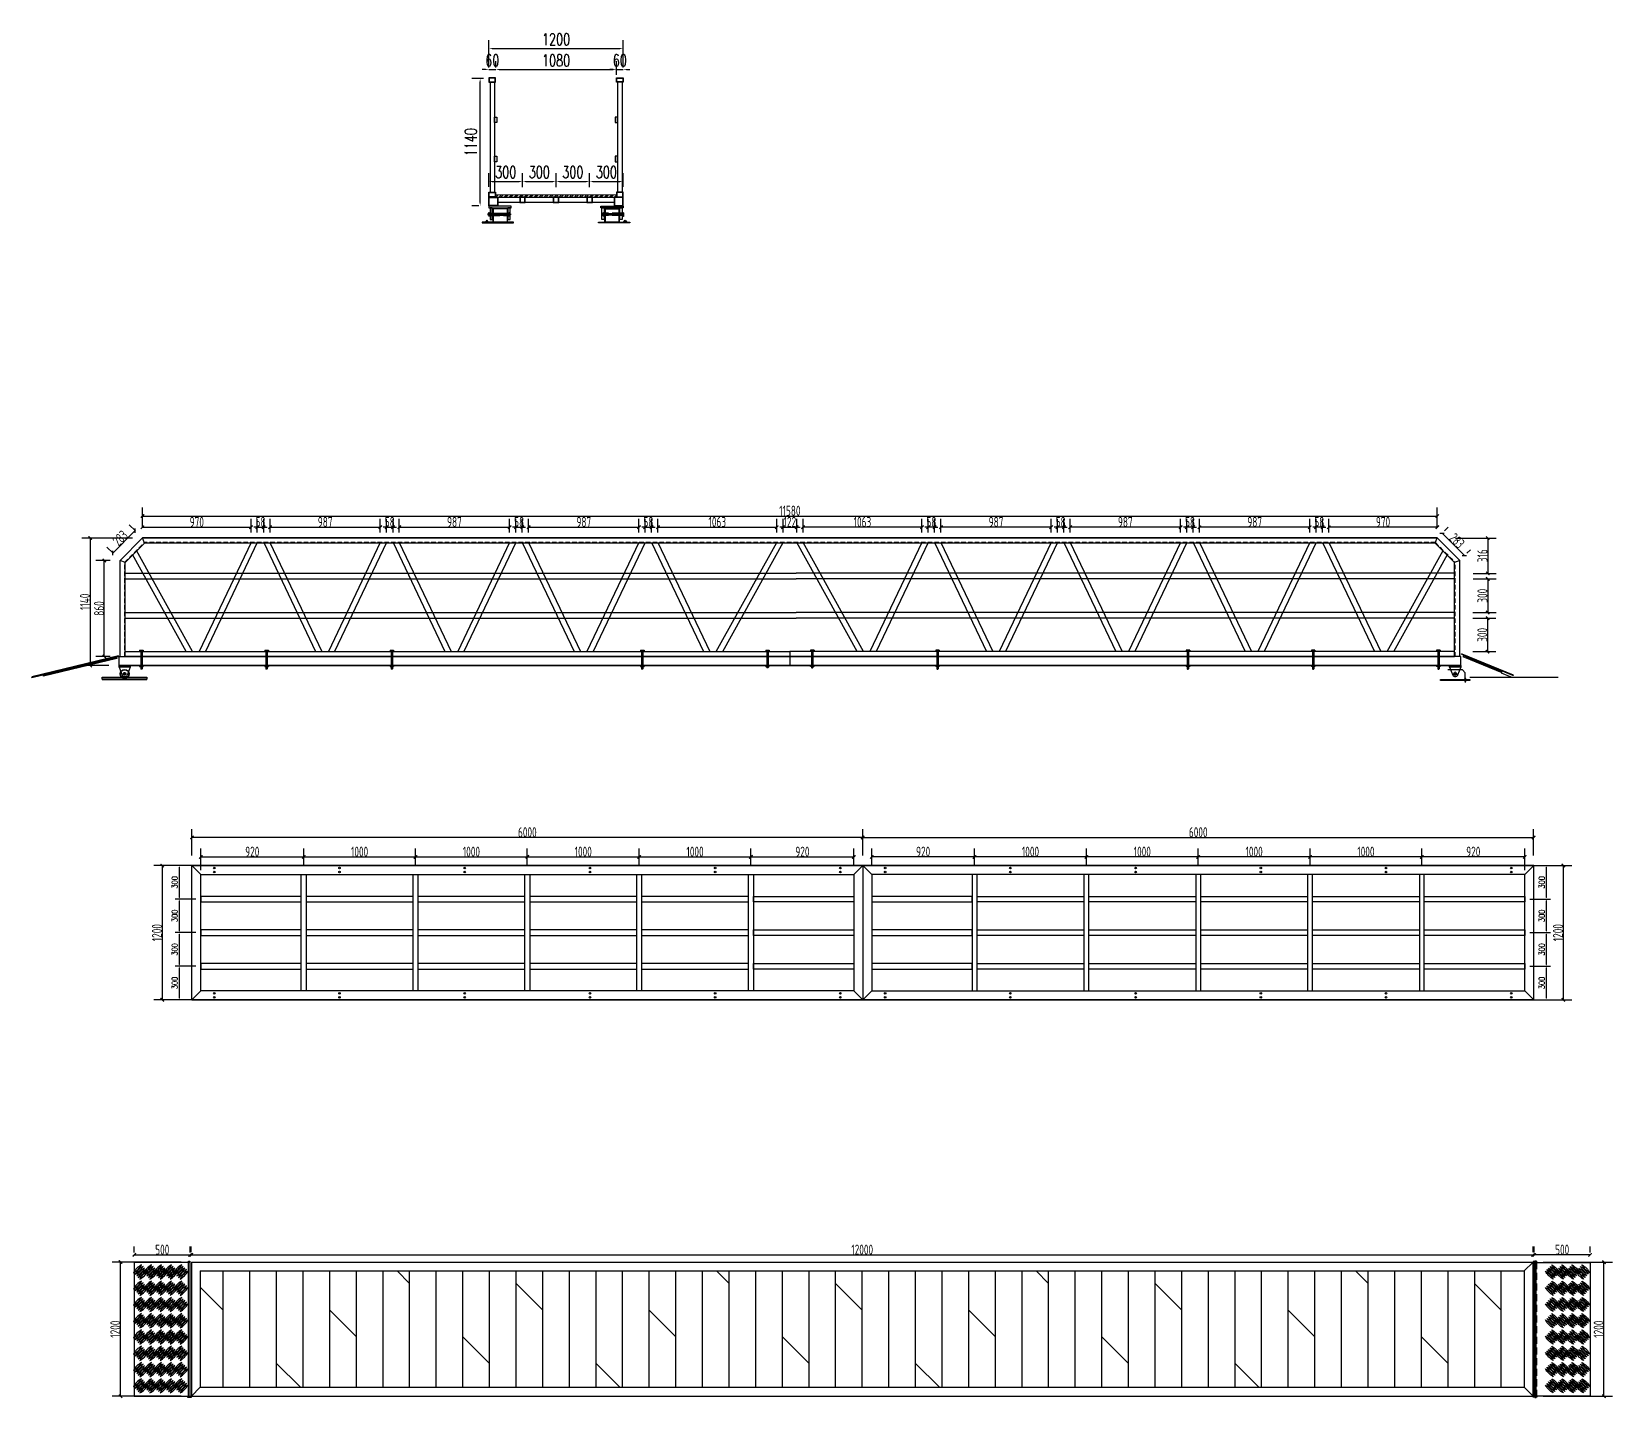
# Model space of a CAD drawing. Header units: millimetres. Extents: x -1871197 to -1180782, y 1281217 to 1543414.
# Drawn here: x -1267081 to -1252944, y 1455213 to 1467436 of the extents above; entities that cross this region are included whole.
import ezdxf

# ---------------------------------------------------------------- set-up
doc = ezdxf.new("R2010")
doc.units = ezdxf.units.MM
doc.header["$LTSCALE"] = 10
for name, pattern in [('BLTA11-LD-L-4001_Plot Plan for Seawater Intake System_20140729$0$key plan$0${ Wide Dash }', [12, 4, -2, 4, -2]), ('CENTER2', [28.575, 19.05, -3.175, 3.175, -3.175]), ('DASHED2', [9.525, 6.35, -3.175])]:
    doc.linetypes.add(name, pattern=pattern)
doc.layers.get('0').update_dxf_attribs({"linetype": 'CONTINUOUS'})
doc.layers.get('DEFPOINTS').update_dxf_attribs({"linetype": 'CONTINUOUS'})
doc.layers.add('0 [HR] Dim', color=6, linetype='CONTINUOUS', lineweight=13)
for name, color, linetype in [('W-bridge approach引桥', 4, 'CONTINUOUS'), ('W-STEEL_FRAME钢架', 3, 'CONTINUOUS'), ('木地板', 32, 'CONTINUOUS')]:
    doc.layers.add(name, color=color, linetype=linetype)
doc.styles.get("Standard").update_dxf_attribs({"font": 'tssdeng.shx', "width": 0.7, "bigfont": 'hztxt.shx'})
doc.styles.add('STANDARD_T3', font='simplex.shx', dxfattribs={"width": 0.7, "bigfont": 'gbcbig.shx'})
doc.dimstyles.new('W&&15', dxfattribs={"dimtxt": 52.5, "dimasz": 15, "dimexe": 37.5, "dimexo": 45, "dimgap": 15, "dimtad": 1, "dimdec": 0, "dimzin": 0, "dimdsep": 46, "dimtxsty": 'STANDARD_T3', "dimcen": 0.09, "dimclrd": 1, "dimclre": 1, "dimclrt": 7, "dimazin": 2, "dimtfac": 1, "dimtdec": 0, "dimtix": 1, "dimtmove": 2, "dimatfit": 3, "dimfxl": 100, "dimtolj": 1, "dimtzin": 0, "dimarcsym": 0})
doc.dimstyles.new('W&&30', dxfattribs={"dimtxt": 105, "dimasz": 30, "dimexe": 75, "dimexo": 90, "dimgap": 30, "dimtad": 1, "dimdec": 0, "dimzin": 0, "dimdsep": 46, "dimtxsty": 'STANDARD_T3', "dimcen": 0.09, "dimclrd": 1, "dimclre": 1, "dimclrt": 7, "dimazin": 2, "dimtfac": 1, "dimtdec": 0, "dimtix": 1, "dimtmove": 2, "dimatfit": 3, "dimfxl": 100, "dimtolj": 1, "dimtzin": 0, "dimarcsym": 0})
doc.dimstyles.new('W__30', dxfattribs={"dimtxt": 90, "dimasz": 30, "dimexe": 75, "dimexo": 90, "dimgap": 2, "dimtad": 1, "dimdec": 0, "dimzin": 0, "dimdsep": 46, "dimtxsty": 'Standard', "dimblk": 'ARCHTICK', "dimcen": 0.09, "dimclrd": 1, "dimclre": 1, "dimclrt": 2, "dimadec": 0, "dimazin": 0, "dimtfac": 1, "dimtdec": 0, "dimtix": 1, "dimtmove": 2, "dimatfit": 3, "dimldrblk": 'ARCHTICK', "dimfxl": 1, "dimtolj": 1, "dimtzin": 0, "dimarcsym": 0})

msp = doc.modelspace()

# ---------------------------------------------------------------- blocks, each defined once
blk = doc.blocks.new('_ARCHTICK')
at = {"color": 0, "linetype": 'ByBlock', "const_width": 0.4}
blk.add_lwpolyline([(-0.5, -0.5), (0.5, 0.5)], dxfattribs=at)
blk = doc.blocks.new('*D93')
at = {"layer": 'DEFPOINTS', "color": 0, "transparency": 16777216}
for p in [(-1266286, 1456432), (-1265653, 1456432), (-1265653, 1455232)]:
    blk.add_point(p, dxfattribs=at)
at = {"layer": 'W-STEEL_FRAME钢架', "color": 1, "lineweight": -2, "transparency": 16777216}
for p, q in [((-1265743, 1456432), (-1266361, 1456432)), ((-1266286, 1455232), (-1266286, 1456432)), ((-1265743, 1455232), (-1266361, 1455232))]:
    blk.add_line(p, q, dxfattribs=at)
at = {"layer": 'W-STEEL_FRAME钢架', "color": 1, "lineweight": -2, "transparency": 16777216, "xscale": 30, "yscale": 30, "zscale": 30}
for p, rotation in [((-1266286, 1456432), 90), ((-1266286, 1455232), 270)]:
    blk.add_blockref('_ARCHTICK', p, dxfattribs=dict(at, rotation=rotation))
at = {"layer": 'W-STEEL_FRAME钢架', "color": 7, "transparency": 16777216, "insert": (-1266333, 1455832), "char_height": 90, "attachment_point": 5, "rotation": 90}
blk.add_mtext('\\A1;1200', dxfattribs=at)
blk = doc.blocks.new('*D112')
at = {"layer": 'DEFPOINTS', "color": 0, "transparency": 16777216}
for p in [(-1265663, 1456496), (-1266163, 1456429), (-1265663, 1456429)]:
    blk.add_point(p, dxfattribs=at)
at = {"layer": 'W-STEEL_FRAME钢架', "color": 1, "lineweight": -2, "transparency": 16777216}
for p, q in [((-1266163, 1456519), (-1266163, 1456571)), ((-1266163, 1456496), (-1265663, 1456496)), ((-1265663, 1456519), (-1265663, 1456571))]:
    blk.add_line(p, q, dxfattribs=at)
at = {"layer": 'W-STEEL_FRAME钢架', "color": 1, "lineweight": -2, "transparency": 16777216, "xscale": 30, "yscale": 30, "zscale": 30, "rotation": 180}
blk.add_blockref('_ARCHTICK', (-1266163, 1456496), dxfattribs=at)
at = {"layer": 'W-STEEL_FRAME钢架', "color": 1, "lineweight": -2, "transparency": 16777216, "xscale": 30, "yscale": 30, "zscale": 30}
blk.add_blockref('_ARCHTICK', (-1265663, 1456496), dxfattribs=at)
at = {"layer": 'W-STEEL_FRAME钢架', "color": 7, "transparency": 16777216, "insert": (-1265913, 1456543), "char_height": 90, "attachment_point": 5}
blk.add_mtext('\\A1;500', dxfattribs=at)
blk = doc.blocks.new('*U66')
at = {"color": 8, "linetype": 'Continuous'}
for p, q in [((-1, 2), (-3, 1)), ((0, 2), (0, -2)), ((-1, -2), (-3, -1))]:
    blk.add_line(p, q, dxfattribs=at)
at = {"color": 7, "linetype": 'Continuous'}
for p, q in [((24, 2), (0, 2)), ((0, 0), (26, 0)), ((24, 2), (24, 0)), ((26, -2), (26, 0)), ((0, -2), (26, -2))]:
    blk.add_line(p, q, dxfattribs=at)
for centre, radius, start, end in [((-4, 0), 3.7, 41.3178, 318.6822), ((-4, 0), 1.85, 41.3178, 318.6822), ((0, 4), 3.59, 221.3178, 270), ((0, -4), 3.59, 90, 138.6822), ((0, 4), 1.74, 221.3178, 270), ((0, -4), 1.74, 90, 138.6822)]:
    blk.add_arc(centre, radius, start, end, dxfattribs=at)
blk = doc.blocks.new('*D113')
at = {"layer": 'DEFPOINTS', "color": 0, "transparency": 16777216}
for p in [(-1253653, 1456496), (-1265653, 1456432), (-1253653, 1456432)]:
    blk.add_point(p, dxfattribs=at)
at = {"layer": 'W-STEEL_FRAME钢架', "color": 1, "lineweight": -2, "transparency": 16777216}
for p, q in [((-1265653, 1456522), (-1265653, 1456571)), ((-1265653, 1456496), (-1253653, 1456496)), ((-1253653, 1456522), (-1253653, 1456571))]:
    blk.add_line(p, q, dxfattribs=at)
at = {"layer": 'W-STEEL_FRAME钢架', "color": 1, "lineweight": -2, "transparency": 16777216, "xscale": 30, "yscale": 30, "zscale": 30, "rotation": 180}
blk.add_blockref('_ARCHTICK', (-1265653, 1456496), dxfattribs=at)
at = {"layer": 'W-STEEL_FRAME钢架', "color": 1, "lineweight": -2, "transparency": 16777216, "xscale": 30, "yscale": 30, "zscale": 30}
blk.add_blockref('_ARCHTICK', (-1253653, 1456496), dxfattribs=at)
at = {"layer": 'W-STEEL_FRAME钢架', "color": 7, "transparency": 16777216, "insert": (-1259653, 1456543), "char_height": 90, "attachment_point": 5}
blk.add_mtext('\\A1;12000', dxfattribs=at)
blk = doc.blocks.new('*D94')
at = {"layer": 'DEFPOINTS', "color": 0, "transparency": 16777216}
for p in [(-1264648, 1460055), (-1265568, 1459848), (-1264648, 1459898)]:
    blk.add_point(p, dxfattribs=at)
at = {"layer": 'W-STEEL_FRAME钢架', "color": 1, "lineweight": -2, "transparency": 16777216}
for p, q in [((-1265568, 1459938), (-1265568, 1460130)), ((-1264648, 1459988), (-1264648, 1460130)), ((-1265568, 1460055), (-1264648, 1460055))]:
    blk.add_line(p, q, dxfattribs=at)
at = {"layer": 'W-STEEL_FRAME钢架', "color": 1, "lineweight": -2, "transparency": 16777216, "xscale": 30, "yscale": 30, "zscale": 30, "rotation": 180}
blk.add_blockref('_ARCHTICK', (-1265568, 1460055), dxfattribs=at)
at = {"layer": 'W-STEEL_FRAME钢架', "color": 1, "lineweight": -2, "transparency": 16777216, "xscale": 30, "yscale": 30, "zscale": 30}
blk.add_blockref('_ARCHTICK', (-1264648, 1460055), dxfattribs=at)
at = {"layer": 'W-STEEL_FRAME钢架', "color": 7, "transparency": 16777216, "insert": (-1265108, 1460102), "char_height": 90, "attachment_point": 5}
blk.add_mtext('\\A1;920', dxfattribs=at)
blk = doc.blocks.new('*D95')
at = {"layer": 'DEFPOINTS', "color": 0, "transparency": 16777216}
for p in [(-1263648, 1460055), (-1264648, 1459898), (-1263648, 1459898)]:
    blk.add_point(p, dxfattribs=at)
at = {"layer": 'W-STEEL_FRAME钢架', "color": 1, "lineweight": -2, "transparency": 16777216}
for p, q in [((-1264648, 1459988), (-1264648, 1460130)), ((-1263648, 1459988), (-1263648, 1460130)), ((-1264648, 1460055), (-1263648, 1460055))]:
    blk.add_line(p, q, dxfattribs=at)
at = {"layer": 'W-STEEL_FRAME钢架', "color": 1, "lineweight": -2, "transparency": 16777216, "xscale": 30, "yscale": 30, "zscale": 30, "rotation": 180}
blk.add_blockref('_ARCHTICK', (-1264648, 1460055), dxfattribs=at)
at = {"layer": 'W-STEEL_FRAME钢架', "color": 1, "lineweight": -2, "transparency": 16777216, "xscale": 30, "yscale": 30, "zscale": 30}
blk.add_blockref('_ARCHTICK', (-1263648, 1460055), dxfattribs=at)
at = {"layer": 'W-STEEL_FRAME钢架', "color": 7, "transparency": 16777216, "insert": (-1264148, 1460102), "char_height": 90, "attachment_point": 5}
blk.add_mtext('\\A1;1000', dxfattribs=at)
blk = doc.blocks.new('*D96')
at = {"layer": 'DEFPOINTS', "color": 0, "transparency": 16777216}
for p in [(-1262648, 1460055), (-1263648, 1459898), (-1262648, 1459898)]:
    blk.add_point(p, dxfattribs=at)
at = {"layer": 'W-STEEL_FRAME钢架', "color": 1, "lineweight": -2, "transparency": 16777216}
for p, q in [((-1263648, 1459988), (-1263648, 1460130)), ((-1262648, 1459988), (-1262648, 1460130)), ((-1263648, 1460055), (-1262648, 1460055))]:
    blk.add_line(p, q, dxfattribs=at)
at = {"layer": 'W-STEEL_FRAME钢架', "color": 1, "lineweight": -2, "transparency": 16777216, "xscale": 30, "yscale": 30, "zscale": 30, "rotation": 180}
blk.add_blockref('_ARCHTICK', (-1263648, 1460055), dxfattribs=at)
at = {"layer": 'W-STEEL_FRAME钢架', "color": 1, "lineweight": -2, "transparency": 16777216, "xscale": 30, "yscale": 30, "zscale": 30}
blk.add_blockref('_ARCHTICK', (-1262648, 1460055), dxfattribs=at)
at = {"layer": 'W-STEEL_FRAME钢架', "color": 7, "transparency": 16777216, "insert": (-1263148, 1460102), "char_height": 90, "attachment_point": 5}
blk.add_mtext('\\A1;1000', dxfattribs=at)
blk = doc.blocks.new('*D97')
at = {"layer": 'DEFPOINTS', "color": 0, "transparency": 16777216}
for p in [(-1261648, 1460055), (-1262648, 1459898), (-1261648, 1459898)]:
    blk.add_point(p, dxfattribs=at)
at = {"layer": 'W-STEEL_FRAME钢架', "color": 1, "lineweight": -2, "transparency": 16777216}
for p, q in [((-1262648, 1459988), (-1262648, 1460130)), ((-1261648, 1459988), (-1261648, 1460130)), ((-1262648, 1460055), (-1261648, 1460055))]:
    blk.add_line(p, q, dxfattribs=at)
at = {"layer": 'W-STEEL_FRAME钢架', "color": 1, "lineweight": -2, "transparency": 16777216, "xscale": 30, "yscale": 30, "zscale": 30, "rotation": 180}
blk.add_blockref('_ARCHTICK', (-1262648, 1460055), dxfattribs=at)
at = {"layer": 'W-STEEL_FRAME钢架', "color": 1, "lineweight": -2, "transparency": 16777216, "xscale": 30, "yscale": 30, "zscale": 30}
blk.add_blockref('_ARCHTICK', (-1261648, 1460055), dxfattribs=at)
at = {"layer": 'W-STEEL_FRAME钢架', "color": 7, "transparency": 16777216, "insert": (-1262148, 1460102), "char_height": 90, "attachment_point": 5}
blk.add_mtext('\\A1;1000', dxfattribs=at)
blk = doc.blocks.new('*D98')
at = {"layer": 'DEFPOINTS', "color": 0, "transparency": 16777216}
for p in [(-1260648, 1460055), (-1261648, 1459898), (-1260648, 1459898)]:
    blk.add_point(p, dxfattribs=at)
at = {"layer": 'W-STEEL_FRAME钢架', "color": 1, "lineweight": -2, "transparency": 16777216}
for p, q in [((-1261648, 1459988), (-1261648, 1460130)), ((-1260648, 1459988), (-1260648, 1460130)), ((-1261648, 1460055), (-1260648, 1460055))]:
    blk.add_line(p, q, dxfattribs=at)
at = {"layer": 'W-STEEL_FRAME钢架', "color": 1, "lineweight": -2, "transparency": 16777216, "xscale": 30, "yscale": 30, "zscale": 30, "rotation": 180}
blk.add_blockref('_ARCHTICK', (-1261648, 1460055), dxfattribs=at)
at = {"layer": 'W-STEEL_FRAME钢架', "color": 1, "lineweight": -2, "transparency": 16777216, "xscale": 30, "yscale": 30, "zscale": 30}
blk.add_blockref('_ARCHTICK', (-1260648, 1460055), dxfattribs=at)
at = {"layer": 'W-STEEL_FRAME钢架', "color": 7, "transparency": 16777216, "insert": (-1261148, 1460102), "char_height": 90, "attachment_point": 5}
blk.add_mtext('\\A1;1000', dxfattribs=at)
blk = doc.blocks.new('*D114')
at = {"layer": 'DEFPOINTS', "color": 0, "transparency": 16777216}
for p in [(-1265648, 1460229), (-1265648, 1459978), (-1259648, 1459978)]:
    blk.add_point(p, dxfattribs=at)
at = {"layer": 'W-STEEL_FRAME钢架', "color": 1, "lineweight": -2, "transparency": 16777216}
for p, q in [((-1265648, 1460068), (-1265648, 1460304)), ((-1259648, 1460068), (-1259648, 1460304)), ((-1259648, 1460229), (-1265648, 1460229))]:
    blk.add_line(p, q, dxfattribs=at)
at = {"layer": 'W-STEEL_FRAME钢架', "color": 1, "lineweight": -2, "transparency": 16777216, "xscale": 30, "yscale": 30, "zscale": 30, "rotation": 180}
blk.add_blockref('_ARCHTICK', (-1265648, 1460229), dxfattribs=at)
at = {"layer": 'W-STEEL_FRAME钢架', "color": 1, "lineweight": -2, "transparency": 16777216, "xscale": 30, "yscale": 30, "zscale": 30}
blk.add_blockref('_ARCHTICK', (-1259648, 1460229), dxfattribs=at)
at = {"layer": 'W-STEEL_FRAME钢架', "color": 7, "transparency": 16777216, "insert": (-1262648, 1460276), "char_height": 90, "attachment_point": 5}
blk.add_mtext('\\A1;6000', dxfattribs=at)
blk = doc.blocks.new('*D99')
at = {"color": 1, "lineweight": -2, "transparency": 16777216}
for p, q in [((-1265613, 1459978), (-1265798, 1459978)), ((-1265761, 1459963), (-1265761, 1459693)), ((-1265613, 1459678), (-1265798, 1459678))]:
    blk.add_line(p, q, dxfattribs=at)
at = {"color": 1, "transparency": 16777216}
for points in [[(-1265763, 1459963), (-1265758, 1459963), (-1265761, 1459978)], [(-1265763, 1459693), (-1265758, 1459693), (-1265761, 1459678)]]:
    blk.add_solid(points, dxfattribs=at)
at = {"layer": 'DEFPOINTS', "color": 0, "transparency": 16777216}
for p in [(-1265568, 1459978), (-1265761, 1459678), (-1265568, 1459678)]:
    blk.add_point(p, dxfattribs=at)
at = {"color": 7, "transparency": 16777216, "insert": (-1265802, 1459828), "char_height": 52.5, "attachment_point": 5, "rotation": 90, "style": 'STANDARD_T3'}
blk.add_mtext('\\A1;300', dxfattribs=at)
blk = doc.blocks.new('*D100')
at = {"color": 1, "lineweight": -2, "transparency": 16777216}
for p, q in [((-1265613, 1459678), (-1265798, 1459678)), ((-1265761, 1459663), (-1265761, 1459393)), ((-1265613, 1459378), (-1265798, 1459378))]:
    blk.add_line(p, q, dxfattribs=at)
at = {"color": 1, "transparency": 16777216}
for points in [[(-1265763, 1459663), (-1265758, 1459663), (-1265761, 1459678)], [(-1265763, 1459393), (-1265758, 1459393), (-1265761, 1459378)]]:
    blk.add_solid(points, dxfattribs=at)
at = {"layer": 'DEFPOINTS', "color": 0, "transparency": 16777216}
for p in [(-1265568, 1459678), (-1265761, 1459378), (-1265568, 1459378)]:
    blk.add_point(p, dxfattribs=at)
at = {"color": 7, "transparency": 16777216, "insert": (-1265802, 1459528), "char_height": 52.5, "attachment_point": 5, "rotation": 90, "style": 'STANDARD_T3'}
blk.add_mtext('\\A1;300', dxfattribs=at)
blk = doc.blocks.new('*D101')
at = {"color": 1, "lineweight": -2, "transparency": 16777216}
for p, q in [((-1265613, 1459078), (-1265798, 1459078)), ((-1265761, 1459063), (-1265761, 1458793)), ((-1265613, 1458778), (-1265798, 1458778))]:
    blk.add_line(p, q, dxfattribs=at)
at = {"color": 1, "transparency": 16777216}
for points in [[(-1265763, 1459063), (-1265758, 1459063), (-1265761, 1459078)], [(-1265763, 1458793), (-1265758, 1458793), (-1265761, 1458778)]]:
    blk.add_solid(points, dxfattribs=at)
at = {"layer": 'DEFPOINTS', "color": 0, "transparency": 16777216}
for p in [(-1265568, 1459078), (-1265761, 1458778), (-1265568, 1458778)]:
    blk.add_point(p, dxfattribs=at)
at = {"color": 7, "transparency": 16777216, "insert": (-1265802, 1458928), "char_height": 52.5, "attachment_point": 5, "rotation": 90, "style": 'STANDARD_T3'}
blk.add_mtext('\\A1;300', dxfattribs=at)
blk = doc.blocks.new('*D115')
at = {"layer": 'DEFPOINTS', "color": 0, "transparency": 16777216}
for p in [(-1265648, 1459978), (-1265913, 1458778), (-1265648, 1458778)]:
    blk.add_point(p, dxfattribs=at)
at = {"layer": 'W-STEEL_FRAME钢架', "color": 1, "lineweight": -2, "transparency": 16777216}
for p, q in [((-1265738, 1459978), (-1265988, 1459978)), ((-1265913, 1459978), (-1265913, 1458778)), ((-1265738, 1458778), (-1265988, 1458778))]:
    blk.add_line(p, q, dxfattribs=at)
at = {"layer": 'W-STEEL_FRAME钢架', "color": 1, "lineweight": -2, "transparency": 16777216, "xscale": 30, "yscale": 30, "zscale": 30}
for p, rotation in [((-1265913, 1459978), 90), ((-1265913, 1458778), 270)]:
    blk.add_blockref('_ARCHTICK', p, dxfattribs=dict(at, rotation=rotation))
at = {"layer": 'W-STEEL_FRAME钢架', "color": 7, "transparency": 16777216, "insert": (-1265960, 1459378), "char_height": 90, "attachment_point": 5, "rotation": 90}
blk.add_mtext('\\A1;1200', dxfattribs=at)
blk = doc.blocks.new('*U74')
blk.add_lwpolyline([(-15, 0), (-15, 3), (15, 3), (15, 0)], close=True)
blk = doc.blocks.new('34')
at = {"color": 3, "linetype": 'CENTER2'}
for p, q in [((-1428303, 1516548), (-1428267, 1516548)), ((-1428135, 1516548), (-1428276, 1516548)), ((-1428107, 1516548), (-1428143, 1516548))]:
    blk.add_line(p, q, dxfattribs=at)
at = {"linetype": 'DASHED2'}
for p, q in [((-1428295, 1516559), (-1428275, 1516559)), ((-1428295, 1516537), (-1428275, 1516537)), ((-1428140, 1516558), (-1428270, 1516558)), ((-1428140, 1516538), (-1428270, 1516538)), ((-1428115, 1516559), (-1428135, 1516559)), ((-1428115, 1516537), (-1428135, 1516537))]:
    blk.add_line(p, q, dxfattribs=at)
for p, q in [((-1428286, 1516556), (-1428289, 1516555)), ((-1428289, 1516542), (-1428289, 1516555)), ((-1428286, 1516540), (-1428289, 1516542)), ((-1428286, 1516556), (-1428102, 1516556)), ((-1428286, 1516556), (-1428286, 1516540)), ((-1428102, 1516540), (-1428286, 1516540)), ((-1428267, 1516598), (-1428267, 1516478)), ((-1428143, 1516598), (-1428143, 1516478)), ((-1428102, 1516556), (-1428099, 1516555)), ((-1428102, 1516556), (-1428102, 1516540)), ((-1428102, 1516540), (-1428099, 1516542))]:
    blk.add_line(p, q)
at = {"color": 8, "linetype": 'Continuous', "lineweight": 15}
for p, q in [((-1428286, 1516558), (-1428284, 1516559)), ((-1428281, 1516556), (-1428285, 1516556)), ((-1428281, 1516558), (-1428282, 1516559))]:
    blk.add_line(p, q, dxfattribs=at)
at = {"color": 7, "linetype": 'Continuous', "lineweight": 15}
for p, q in [((-1428285, 1516556), (-1428285, 1516531)), ((-1428285, 1516531), (-1428283, 1516531)), ((-1428283, 1516556), (-1428283, 1516531)), ((-1428281, 1516532), (-1428283, 1516532)), ((-1428281, 1516532), (-1428281, 1516556))]:
    blk.add_line(p, q, dxfattribs=at)
for points in [[(-1428305, 1516623), (-1428105, 1516623), (-1428105, 1516608), (-1428305, 1516608)], [(-1428295, 1516608), (-1428275, 1516608), (-1428275, 1516503), (-1428295, 1516503)], [(-1428275, 1516533), (-1428278, 1516533), (-1428278, 1516563), (-1428275, 1516563)], [(-1428271, 1516533), (-1428274, 1516533), (-1428274, 1516563), (-1428271, 1516563)], [(-1428143, 1516478), (-1428267, 1516478), (-1428270, 1516481), (-1428270, 1516595), (-1428267, 1516598), (-1428143, 1516598), (-1428140, 1516595), (-1428140, 1516481)], [(-1428135, 1516608), (-1428115, 1516608), (-1428115, 1516503), (-1428135, 1516503)], [(-1428045, 1516474), (-1428325, 1516474), (-1428325, 1516478), (-1428045, 1516478)], [(-1428087, 1516495), (-1428073, 1516480), (-1428075, 1516478), (-1428087, 1516490), (-1428099, 1516478), (-1428101, 1516480)]]:
    blk.add_lwpolyline(points, close=True)
blk.add_lwpolyline([(-1428099, 1516542), (-1428099, 1516555)])
for centre in [(-1428283, 1516548), (-1428105, 1516548)]:
    blk.add_circle(centre, 2)
for centre, radius, start, end in [((-1428283, 1516560), 3.7, 311.3178, 228.6822), ((-1428287, 1516556), 1.74, 0, 48.6822), ((-1428283, 1516560), 1.85, 311.3178, 228.6822), ((-1428287, 1516556), 3.59, 0, 48.6822), ((-1428280, 1516556), 3.59, 131.3178, 180), ((-1428280, 1516556), 1.74, 131.3178, 180)]:
    blk.add_arc(centre, radius, start, end, dxfattribs=at)
at = {"xscale": -1}
for name, p, rotation in [('*U74', (-1428140, 1516548), 270), ('*U74', (-1428114, 1516548), 270), ('*U66', (-1428105, 1516556), 90)]:
    blk.add_blockref(name, p, dxfattribs=dict(at, rotation=rotation))
blk = doc.blocks.new('*D102')
at = {"layer": 'DEFPOINTS', "color": 0, "transparency": 16777216}
for p in [(-1262931, 1467096), (-1262991, 1467024), (-1262931, 1467024)]:
    blk.add_point(p, dxfattribs=at)
at = {"layer": 'W-STEEL_FRAME钢架', "color": 1, "lineweight": -2, "transparency": 16777216}
for p, q in [((-1263021, 1467096), (-1263051, 1467096)), ((-1262991, 1467114), (-1262991, 1467171)), ((-1262991, 1467096), (-1262931, 1467096)), ((-1262931, 1467114), (-1262931, 1467171)), ((-1262901, 1467096), (-1262871, 1467096))]:
    blk.add_line(p, q, dxfattribs=at)
at = {"layer": 'W-STEEL_FRAME钢架', "color": 1, "transparency": 16777216}
for points in [[(-1263021, 1467101), (-1263021, 1467091), (-1262991, 1467096)], [(-1262901, 1467101), (-1262901, 1467091), (-1262931, 1467096)]]:
    blk.add_solid(points, dxfattribs=at)
at = {"layer": 'W-STEEL_FRAME钢架', "color": 7, "transparency": 16777216, "insert": (-1262961, 1467178), "char_height": 105, "attachment_point": 5, "style": 'STANDARD_T3'}
blk.add_mtext('\\A1;60', dxfattribs=at)
blk = doc.blocks.new('*D103')
at = {"layer": 'DEFPOINTS', "color": 0, "transparency": 16777216}
for p in [(-1261791, 1467096), (-1261851, 1467024), (-1261791, 1467024)]:
    blk.add_point(p, dxfattribs=at)
at = {"layer": 'W-STEEL_FRAME钢架', "color": 1, "lineweight": -2, "transparency": 16777216}
for p, q in [((-1261881, 1467096), (-1261911, 1467096)), ((-1261851, 1467114), (-1261851, 1467171)), ((-1261851, 1467096), (-1261791, 1467096)), ((-1261791, 1467114), (-1261791, 1467171)), ((-1261761, 1467096), (-1261731, 1467096))]:
    blk.add_line(p, q, dxfattribs=at)
at = {"layer": 'W-STEEL_FRAME钢架', "color": 1, "transparency": 16777216}
for points in [[(-1261881, 1467101), (-1261881, 1467091), (-1261851, 1467096)], [(-1261761, 1467101), (-1261761, 1467091), (-1261791, 1467096)]]:
    blk.add_solid(points, dxfattribs=at)
at = {"layer": 'W-STEEL_FRAME钢架', "color": 7, "transparency": 16777216, "insert": (-1261821, 1467178), "char_height": 105, "attachment_point": 5, "style": 'STANDARD_T3'}
blk.add_mtext('\\A1;60', dxfattribs=at)
blk = doc.blocks.new('*D104')
at = {"layer": 'DEFPOINTS', "color": 0, "transparency": 16777216}
for p in [(-1261851, 1467096), (-1262931, 1467024), (-1261851, 1466958)]:
    blk.add_point(p, dxfattribs=at)
at = {"layer": 'W-STEEL_FRAME钢架', "color": 1, "lineweight": -2, "transparency": 16777216}
for p, q in [((-1262931, 1467114), (-1262931, 1467171)), ((-1262901, 1467096), (-1261881, 1467096)), ((-1261851, 1467048), (-1261851, 1467171))]:
    blk.add_line(p, q, dxfattribs=at)
at = {"layer": 'W-STEEL_FRAME钢架', "color": 1, "transparency": 16777216}
for points in [[(-1262901, 1467101), (-1262901, 1467091), (-1262931, 1467096)], [(-1261881, 1467101), (-1261881, 1467091), (-1261851, 1467096)]]:
    blk.add_solid(points, dxfattribs=at)
at = {"layer": 'W-STEEL_FRAME钢架', "color": 7, "transparency": 16777216, "insert": (-1262391, 1467178), "char_height": 105, "attachment_point": 5, "style": 'STANDARD_T3'}
blk.add_mtext('\\A1;1080', dxfattribs=at)
blk = doc.blocks.new('*D105')
at = {"layer": 'DEFPOINTS', "color": 0, "transparency": 16777216}
for p in [(-1261791, 1467284), (-1262991, 1467024), (-1261791, 1467024)]:
    blk.add_point(p, dxfattribs=at)
at = {"layer": 'W-STEEL_FRAME钢架', "color": 1, "lineweight": -2, "transparency": 16777216}
for p, q in [((-1262991, 1467114), (-1262991, 1467359)), ((-1261791, 1467114), (-1261791, 1467359)), ((-1262961, 1467284), (-1261821, 1467284))]:
    blk.add_line(p, q, dxfattribs=at)
at = {"layer": 'W-STEEL_FRAME钢架', "color": 1, "transparency": 16777216}
for points in [[(-1262961, 1467289), (-1262961, 1467279), (-1262991, 1467284)], [(-1261821, 1467289), (-1261821, 1467279), (-1261791, 1467284)]]:
    blk.add_solid(points, dxfattribs=at)
at = {"layer": 'W-STEEL_FRAME钢架', "color": 7, "transparency": 16777216, "insert": (-1262391, 1467367), "char_height": 105, "attachment_point": 5, "style": 'STANDARD_T3'}
blk.add_mtext('\\A1;1200', dxfattribs=at)
blk = doc.blocks.new('*D106')
at = {"layer": 'DEFPOINTS', "color": 0, "transparency": 16777216}
for p in [(-1263070, 1467017), (-1262951, 1467017), (-1262991, 1465877)]:
    blk.add_point(p, dxfattribs=at)
at = {"layer": 'W-STEEL_FRAME钢架', "color": 1, "lineweight": -2, "transparency": 16777216}
for p, q in [((-1263041, 1467017), (-1263145, 1467017)), ((-1263070, 1465907), (-1263070, 1466987)), ((-1263081, 1465877), (-1263145, 1465877))]:
    blk.add_line(p, q, dxfattribs=at)
at = {"layer": 'W-STEEL_FRAME钢架', "color": 1, "transparency": 16777216}
for points in [[(-1263075, 1466987), (-1263065, 1466987), (-1263070, 1467017)], [(-1263075, 1465907), (-1263065, 1465907), (-1263070, 1465877)]]:
    blk.add_solid(points, dxfattribs=at)
at = {"layer": 'W-STEEL_FRAME钢架', "color": 7, "transparency": 16777216, "insert": (-1263153, 1466447), "char_height": 105, "attachment_point": 5, "rotation": 90, "style": 'STANDARD_T3'}
blk.add_mtext('\\A1;1140', dxfattribs=at)
blk = doc.blocks.new('*U71')
for centre, start, end in [((175, 0), 164.0608, 195.9392), ((-175, 0), 344.0608, 15.9392)]:
    blk.add_arc(centre, 182, start, end)
blk = doc.blocks.new('*U72')
at = {"color": 0, "linetype": 'ByBlock', "lineweight": -2, "transparency": 16777216}
for p in [(0, 0), (20, 0), (40, 0), (60, 0), (80, 0)]:
    blk.add_blockref('*U71', p, dxfattribs=at)
blk = doc.blocks.new('*U73')
at = {"rotation": 135.0000000003769}
blk.add_blockref('*U72', (28, -28), dxfattribs=at)
blk = doc.blocks.new('*D91')
at = {"layer": 'DEFPOINTS', "color": 0, "transparency": 16777216}
for p in [(-1253653, 1456432), (-1253019, 1456432), (-1253653, 1455232)]:
    blk.add_point(p, dxfattribs=at)
at = {"layer": 'W-STEEL_FRAME钢架', "color": 1, "lineweight": -2, "transparency": 16777216}
for p, q in [((-1253563, 1456432), (-1252944, 1456432)), ((-1253019, 1455232), (-1253019, 1456432)), ((-1253563, 1455232), (-1252944, 1455232))]:
    blk.add_line(p, q, dxfattribs=at)
at = {"layer": 'W-STEEL_FRAME钢架', "color": 1, "lineweight": -2, "transparency": 16777216, "xscale": 30, "yscale": 30, "zscale": 30}
for p, rotation in [((-1253019, 1456432), 90), ((-1253019, 1455232), 270)]:
    blk.add_blockref('_ARCHTICK', p, dxfattribs=dict(at, rotation=rotation))
at = {"layer": 'W-STEEL_FRAME钢架', "color": 7, "transparency": 16777216, "insert": (-1253066, 1455832), "char_height": 90, "attachment_point": 5, "rotation": 90}
blk.add_mtext('\\A1;1200', dxfattribs=at)
blk = doc.blocks.new('*D107')
at = {"layer": 'DEFPOINTS', "color": 0, "transparency": 16777216}
for p in [(-1253643, 1456496), (-1253643, 1456429), (-1253143, 1456429)]:
    blk.add_point(p, dxfattribs=at)
at = {"layer": 'W-STEEL_FRAME钢架', "color": 1, "lineweight": -2, "transparency": 16777216}
for p, q in [((-1253643, 1456519), (-1253643, 1456571)), ((-1253143, 1456496), (-1253643, 1456496)), ((-1253143, 1456519), (-1253143, 1456571))]:
    blk.add_line(p, q, dxfattribs=at)
at = {"layer": 'W-STEEL_FRAME钢架', "color": 1, "lineweight": -2, "transparency": 16777216, "xscale": 30, "yscale": 30, "zscale": 30, "rotation": 180}
blk.add_blockref('_ARCHTICK', (-1253643, 1456496), dxfattribs=at)
at = {"layer": 'W-STEEL_FRAME钢架', "color": 1, "lineweight": -2, "transparency": 16777216, "xscale": 30, "yscale": 30, "zscale": 30}
blk.add_blockref('_ARCHTICK', (-1253143, 1456496), dxfattribs=at)
at = {"layer": 'W-STEEL_FRAME钢架', "color": 7, "transparency": 16777216, "insert": (-1253393, 1456543), "char_height": 90, "attachment_point": 5}
blk.add_mtext('\\A1;500', dxfattribs=at)
blk = doc.blocks.new('*U87')
blk.add_lwpolyline([(22, -520), (-22, -520), (-22, 520), (22, 520), (22, -520)])
blk = doc.blocks.new('*U88')
at = {"color": 0, "linetype": 'ByBlock', "lineweight": -2, "transparency": 16777216}
for p in [(0, 0), (1000, 0), (2000, 0), (3000, 0), (4000, 0)]:
    blk.add_blockref('*U87', p, dxfattribs=at)
blk = doc.blocks.new('*D92')
at = {"layer": 'DEFPOINTS', "color": 0, "transparency": 16777216}
for p in [(-1259728, 1460055), (-1260648, 1459898), (-1259728, 1459898)]:
    blk.add_point(p, dxfattribs=at)
at = {"layer": 'W-STEEL_FRAME钢架', "color": 1, "lineweight": -2, "transparency": 16777216}
for p, q in [((-1260648, 1459988), (-1260648, 1460130)), ((-1259728, 1459988), (-1259728, 1460130)), ((-1260648, 1460055), (-1259728, 1460055))]:
    blk.add_line(p, q, dxfattribs=at)
at = {"layer": 'W-STEEL_FRAME钢架', "color": 1, "lineweight": -2, "transparency": 16777216, "xscale": 30, "yscale": 30, "zscale": 30, "rotation": 180}
blk.add_blockref('_ARCHTICK', (-1260648, 1460055), dxfattribs=at)
at = {"layer": 'W-STEEL_FRAME钢架', "color": 1, "lineweight": -2, "transparency": 16777216, "xscale": 30, "yscale": 30, "zscale": 30}
blk.add_blockref('_ARCHTICK', (-1259728, 1460055), dxfattribs=at)
at = {"layer": 'W-STEEL_FRAME钢架', "color": 7, "transparency": 16777216, "insert": (-1260188, 1460102), "char_height": 90, "attachment_point": 5}
blk.add_mtext('\\A1;920', dxfattribs=at)
blk = doc.blocks.new('*U89')
at = {"layer": 'W-bridge approach引桥'}
for points in [[(-25, -25), (25, -25), (25, 25), (-25, 25)], [(-22, -22), (22, -22), (22, 22), (-22, 22)]]:
    blk.add_lwpolyline(points, close=True, dxfattribs=at)
blk = doc.blocks.new('*U90')
at = {"layer": 'W-bridge approach引桥', "color": 0, "linetype": 'ByBlock', "lineweight": -2, "transparency": 16777216}
for p in [(0, 0), (300, 0), (600, 0)]:
    blk.add_blockref('*U89', p, dxfattribs=at)
blk = doc.blocks.new('*D108')
at = {"layer": 'DEFPOINTS', "color": 0, "transparency": 16777216}
for p in [(-1262691, 1466096), (-1262991, 1465957), (-1262691, 1465957)]:
    blk.add_point(p, dxfattribs=at)
at = {"layer": 'W-STEEL_FRAME钢架', "color": 1, "lineweight": -2, "transparency": 16777216}
for p, q in [((-1262991, 1466047), (-1262991, 1466171)), ((-1262961, 1466096), (-1262721, 1466096)), ((-1262691, 1466047), (-1262691, 1466171))]:
    blk.add_line(p, q, dxfattribs=at)
at = {"layer": 'W-STEEL_FRAME钢架', "color": 1, "transparency": 16777216}
for points in [[(-1262961, 1466101), (-1262961, 1466091), (-1262991, 1466096)], [(-1262721, 1466101), (-1262721, 1466091), (-1262691, 1466096)]]:
    blk.add_solid(points, dxfattribs=at)
at = {"layer": 'W-STEEL_FRAME钢架', "color": 7, "transparency": 16777216, "insert": (-1262841, 1466179), "char_height": 105, "attachment_point": 5, "style": 'STANDARD_T3'}
blk.add_mtext('\\A1;300', dxfattribs=at)
blk = doc.blocks.new('*D109')
at = {"layer": 'DEFPOINTS', "color": 0, "transparency": 16777216}
for p in [(-1262091, 1466096), (-1262391, 1465957), (-1262091, 1465954)]:
    blk.add_point(p, dxfattribs=at)
at = {"layer": 'W-STEEL_FRAME钢架', "color": 1, "lineweight": -2, "transparency": 16777216}
for p, q in [((-1262391, 1466047), (-1262391, 1466171)), ((-1262361, 1466096), (-1262121, 1466096)), ((-1262091, 1466044), (-1262091, 1466171))]:
    blk.add_line(p, q, dxfattribs=at)
at = {"layer": 'W-STEEL_FRAME钢架', "color": 1, "transparency": 16777216}
for points in [[(-1262361, 1466101), (-1262361, 1466091), (-1262391, 1466096)], [(-1262121, 1466101), (-1262121, 1466091), (-1262091, 1466096)]]:
    blk.add_solid(points, dxfattribs=at)
at = {"layer": 'W-STEEL_FRAME钢架', "color": 7, "transparency": 16777216, "insert": (-1262241, 1466179), "char_height": 105, "attachment_point": 5, "style": 'STANDARD_T3'}
blk.add_mtext('\\A1;300', dxfattribs=at)
blk = doc.blocks.new('*D110')
at = {"layer": 'DEFPOINTS', "color": 0, "transparency": 16777216}
for p in [(-1261791, 1466096), (-1262091, 1465954), (-1261791, 1465957)]:
    blk.add_point(p, dxfattribs=at)
at = {"layer": 'W-STEEL_FRAME钢架', "color": 1, "lineweight": -2, "transparency": 16777216}
for p, q in [((-1262091, 1466044), (-1262091, 1466171)), ((-1262061, 1466096), (-1261821, 1466096)), ((-1261791, 1466047), (-1261791, 1466171))]:
    blk.add_line(p, q, dxfattribs=at)
at = {"layer": 'W-STEEL_FRAME钢架', "color": 1, "transparency": 16777216}
for points in [[(-1262061, 1466101), (-1262061, 1466091), (-1262091, 1466096)], [(-1261821, 1466101), (-1261821, 1466091), (-1261791, 1466096)]]:
    blk.add_solid(points, dxfattribs=at)
at = {"layer": 'W-STEEL_FRAME钢架', "color": 7, "transparency": 16777216, "insert": (-1261941, 1466179), "char_height": 105, "attachment_point": 5, "style": 'STANDARD_T3'}
blk.add_mtext('\\A1;300', dxfattribs=at)
blk = doc.blocks.new('*U85')
blk.add_lwpolyline([(-449, -25), (449, -25), (449, 25), (-449, 25)], close=True)
blk = doc.blocks.new('*U86')
at = {"color": 0, "linetype": 'ByBlock', "lineweight": -2, "transparency": 16777216}
for p in [(0, 0), (0, -300), (0, -600)]:
    blk.add_blockref('*U85', p, dxfattribs=at)
blk = doc.blocks.new('*D111')
at = {"color": 1, "lineweight": -2, "transparency": 16777216}
for p, q in [((-1265613, 1459378), (-1265798, 1459378)), ((-1265761, 1459363), (-1265761, 1459093)), ((-1265613, 1459078), (-1265798, 1459078))]:
    blk.add_line(p, q, dxfattribs=at)
at = {"color": 1, "transparency": 16777216}
for points in [[(-1265763, 1459363), (-1265758, 1459363), (-1265761, 1459378)], [(-1265763, 1459093), (-1265758, 1459093), (-1265761, 1459078)]]:
    blk.add_solid(points, dxfattribs=at)
at = {"layer": 'DEFPOINTS', "color": 0, "transparency": 16777216}
for p in [(-1265568, 1459378), (-1265761, 1459078), (-1265568, 1459078)]:
    blk.add_point(p, dxfattribs=at)
at = {"color": 7, "transparency": 16777216, "insert": (-1265802, 1459228), "char_height": 52.5, "attachment_point": 5, "rotation": 90, "style": 'STANDARD_T3'}
blk.add_mtext('\\A1;300', dxfattribs=at)
blk = doc.blocks.new('*U75')
blk.add_lwpolyline([(-478, -25), (478, -25), (478, 25), (-478, 25)], close=True)
blk = doc.blocks.new('*U76')
at = {"color": 0, "linetype": 'ByBlock', "lineweight": -2, "transparency": 16777216}
for p in [(0, 0), (0, -300), (0, -600)]:
    blk.add_blockref('*U75', p, dxfattribs=at)
blk = doc.blocks.new('*U77')
blk.add_lwpolyline([(-478, -25), (478, -25), (478, 25), (-478, 25)], close=True)
blk = doc.blocks.new('*U78')
at = {"color": 0, "linetype": 'ByBlock', "lineweight": -2, "transparency": 16777216}
for p in [(0, 0), (0, -300), (0, -600)]:
    blk.add_blockref('*U77', p, dxfattribs=at)
blk = doc.blocks.new('*U79')
blk.add_lwpolyline([(-478, -25), (478, -25), (478, 25), (-478, 25)], close=True)
blk = doc.blocks.new('*U80')
at = {"color": 0, "linetype": 'ByBlock', "lineweight": -2, "transparency": 16777216}
for p in [(0, 0), (0, -300), (0, -600)]:
    blk.add_blockref('*U79', p, dxfattribs=at)
blk = doc.blocks.new('*U81')
blk.add_lwpolyline([(-478, -25), (478, -25), (478, 25), (-478, 25)], close=True)
blk = doc.blocks.new('*U82')
at = {"color": 0, "linetype": 'ByBlock', "lineweight": -2, "transparency": 16777216}
for p in [(0, 0), (0, -300), (0, -600)]:
    blk.add_blockref('*U81', p, dxfattribs=at)
blk = doc.blocks.new('*U83')
blk.add_lwpolyline([(-449, -25), (449, -25), (449, 25), (-449, 25)], close=True)
blk = doc.blocks.new('*U84')
at = {"color": 0, "linetype": 'ByBlock', "lineweight": -2, "transparency": 16777216}
for p in [(0, 0), (0, -300), (0, -600)]:
    blk.add_blockref('*U83', p, dxfattribs=at)
blk = doc.blocks.new('滚轮支架 -left')
for p, q in [((-50, 10), (-22, 81)), ((50, 10), (22, 81))]:
    blk.add_line(p, q)
at = {"color": 3, "linetype": 'CENTER2'}
for p, q in [((-15, 70), (15, 70)), ((0, 85), (0, 55))]:
    blk.add_line(p, q, dxfattribs=at)
blk.add_lwpolyline([(-50, 10), (50, 10), (50, -5), (-50, -5)], close=True)
blk.add_circle((0, 70), 11)
blk.add_arc((0, 70), 25, 26.1956, 153.8044)
blk = doc.blocks.new('滚轮')
for radius in [40, 37, 9, 8]:
    blk.add_circle((0, 0), radius)
blk = doc.blocks.new('Hole -side1')
at = {"color": 3, "linetype": 'CENTER2'}
blk.add_line((-13, 0), (26, 0), dxfattribs=at)
at = {"linetype": 'DASHED2'}
blk.add_lwpolyline([(0, -11), (10, -11), (10, 11), (0, 11)], close=True, dxfattribs=at)
blk = doc.blocks.new('*D127')
at = {"layer": 'DEFPOINTS', "color": 0, "transparency": 16777216}
for p in [(-1266431, 1462707), (-1266290, 1462707), (-1266290, 1461847)]:
    blk.add_point(p, dxfattribs=at)
at = {"layer": 'W-STEEL_FRAME钢架', "color": 1, "lineweight": -2, "transparency": 16777216}
for p, q in [((-1266380, 1462707), (-1266506, 1462707)), ((-1266431, 1461847), (-1266431, 1462707)), ((-1266380, 1461847), (-1266506, 1461847))]:
    blk.add_line(p, q, dxfattribs=at)
at = {"layer": 'W-STEEL_FRAME钢架', "color": 1, "lineweight": -2, "transparency": 16777216, "xscale": 30, "yscale": 30, "zscale": 30}
for p, rotation in [((-1266431, 1462707), 90), ((-1266431, 1461847), 270)]:
    blk.add_blockref('_ARCHTICK', p, dxfattribs=dict(at, rotation=rotation))
at = {"layer": 'W-STEEL_FRAME钢架', "color": 7, "transparency": 16777216, "insert": (-1266478, 1462277), "char_height": 90, "attachment_point": 5, "rotation": 90}
blk.add_mtext('\\A1;860', dxfattribs=at)
blk = doc.blocks.new('*D128')
at = {"layer": 'DEFPOINTS', "color": 0, "transparency": 16777216}
for p in [(-1266156, 1462973), (-1266090, 1462907), (-1266290, 1462707)]:
    blk.add_point(p, dxfattribs=at)
at = {"layer": 'W-STEEL_FRAME钢架', "color": 1, "lineweight": -2, "transparency": 16777216}
for p, q in [((-1266356, 1462773), (-1266156, 1462973)), ((-1266153, 1462971), (-1266209, 1463026)), ((-1266353, 1462771), (-1266409, 1462826))]:
    blk.add_line(p, q, dxfattribs=at)
at = {"layer": 'W-STEEL_FRAME钢架', "color": 1, "lineweight": -2, "transparency": 16777216, "xscale": 30, "yscale": 30, "zscale": 30}
for p, rotation in [((-1266156, 1462973), 45), ((-1266356, 1462773), 225)]:
    blk.add_blockref('_ARCHTICK', p, dxfattribs=dict(at, rotation=rotation))
at = {"layer": 'W-STEEL_FRAME钢架', "color": 7, "transparency": 16777216, "insert": (-1266289, 1462907), "char_height": 90, "attachment_point": 5, "rotation": 45}
blk.add_mtext('\\A1;283', dxfattribs=at)
blk = doc.blocks.new('*D120')
at = {"layer": 'DEFPOINTS', "color": 0, "transparency": 16777216}
for p in [(-1254510, 1463104), (-1266090, 1462907), (-1254510, 1462907)]:
    blk.add_point(p, dxfattribs=at)
at = {"layer": 'W-STEEL_FRAME钢架', "color": 1, "lineweight": -2, "transparency": 16777216}
for p, q in [((-1266090, 1462997), (-1266090, 1463179)), ((-1266090, 1463104), (-1254510, 1463104)), ((-1254510, 1462997), (-1254510, 1463179))]:
    blk.add_line(p, q, dxfattribs=at)
at = {"layer": 'W-STEEL_FRAME钢架', "color": 1, "lineweight": -2, "transparency": 16777216, "xscale": 30, "yscale": 30, "zscale": 30, "rotation": 180}
blk.add_blockref('_ARCHTICK', (-1266090, 1463104), dxfattribs=at)
at = {"layer": 'W-STEEL_FRAME钢架', "color": 1, "lineweight": -2, "transparency": 16777216, "xscale": 30, "yscale": 30, "zscale": 30}
blk.add_blockref('_ARCHTICK', (-1254510, 1463104), dxfattribs=at)
at = {"layer": 'W-STEEL_FRAME钢架', "color": 7, "transparency": 16777216, "insert": (-1260300, 1463151), "char_height": 90, "attachment_point": 5}
blk.add_mtext('\\A1;11580', dxfattribs=at)
blk = doc.blocks.new('*D121')
at = {"layer": 'DEFPOINTS', "color": 0, "transparency": 16777216}
for p in [(-1266090, 1462907), (-1266558, 1461767), (-1266300, 1461767)]:
    blk.add_point(p, dxfattribs=at)
at = {"layer": 'W-STEEL_FRAME钢架', "color": 1, "lineweight": -2, "transparency": 16777216}
for p, q in [((-1266180, 1462907), (-1266633, 1462907)), ((-1266558, 1462907), (-1266558, 1461767)), ((-1266390, 1461767), (-1266633, 1461767))]:
    blk.add_line(p, q, dxfattribs=at)
at = {"layer": 'W-STEEL_FRAME钢架', "color": 1, "lineweight": -2, "transparency": 16777216, "xscale": 30, "yscale": 30, "zscale": 30}
for p, rotation in [((-1266558, 1462907), 90), ((-1266558, 1461767), 270)]:
    blk.add_blockref('_ARCHTICK', p, dxfattribs=dict(at, rotation=rotation))
at = {"layer": 'W-STEEL_FRAME钢架', "color": 7, "transparency": 16777216, "insert": (-1266605, 1462337), "char_height": 90, "attachment_point": 5, "rotation": 90}
blk.add_mtext('\\A1;1140', dxfattribs=at)
blk = doc.blocks.new('*D122')
at = {"layer": 'DEFPOINTS', "color": 0, "transparency": 16777216}
for p in [(-1265119, 1463004), (-1266090, 1462907), (-1265119, 1462866)]:
    blk.add_point(p, dxfattribs=at)
at = {"layer": 'W-STEEL_FRAME钢架', "color": 1, "lineweight": -2, "transparency": 16777216}
for p, q in [((-1266090, 1462997), (-1266090, 1463079)), ((-1266090, 1463004), (-1265119, 1463004)), ((-1265119, 1462956), (-1265119, 1463079))]:
    blk.add_line(p, q, dxfattribs=at)
at = {"layer": 'W-STEEL_FRAME钢架', "color": 1, "lineweight": -2, "transparency": 16777216, "xscale": 30, "yscale": 30, "zscale": 30, "rotation": 180}
blk.add_blockref('_ARCHTICK', (-1266090, 1463004), dxfattribs=at)
at = {"layer": 'W-STEEL_FRAME钢架', "color": 1, "lineweight": -2, "transparency": 16777216, "xscale": 30, "yscale": 30, "zscale": 30}
blk.add_blockref('_ARCHTICK', (-1265119, 1463004), dxfattribs=at)
at = {"layer": 'W-STEEL_FRAME钢架', "color": 7, "transparency": 16777216, "insert": (-1265604, 1463051), "char_height": 90, "attachment_point": 5}
blk.add_mtext('\\A1;970', dxfattribs=at)
blk = doc.blocks.new('*D116')
at = {"layer": 'DEFPOINTS', "color": 0, "transparency": 16777216}
for p in [(-1265006, 1463004), (-1265063, 1462866), (-1265006, 1462866)]:
    blk.add_point(p, dxfattribs=at)
at = {"layer": 'W-STEEL_FRAME钢架', "color": 1, "lineweight": -2, "transparency": 16777216}
for p, q in [((-1265063, 1463004), (-1265093, 1463004)), ((-1265063, 1462956), (-1265063, 1463079)), ((-1265063, 1463004), (-1265006, 1463004)), ((-1265006, 1462956), (-1265006, 1463079)), ((-1265006, 1463004), (-1264976, 1463004))]:
    blk.add_line(p, q, dxfattribs=at)
at = {"layer": 'W-STEEL_FRAME钢架', "color": 1, "lineweight": -2, "transparency": 16777216, "xscale": 30, "yscale": 30, "zscale": 30}
blk.add_blockref('_ARCHTICK', (-1265063, 1463004), dxfattribs=at)
at = {"layer": 'W-STEEL_FRAME钢架', "color": 1, "lineweight": -2, "transparency": 16777216, "xscale": 30, "yscale": 30, "zscale": 30, "rotation": 180}
blk.add_blockref('_ARCHTICK', (-1265006, 1463004), dxfattribs=at)
at = {"layer": 'W-STEEL_FRAME钢架', "color": 7, "transparency": 16777216, "insert": (-1265034, 1463051), "char_height": 90, "attachment_point": 5}
blk.add_mtext('\\A1;58', dxfattribs=at)
blk = doc.blocks.new('*D123')
at = {"layer": 'DEFPOINTS', "color": 0, "transparency": 16777216}
for p in [(-1263963, 1463004), (-1264949, 1462866), (-1263963, 1462866)]:
    blk.add_point(p, dxfattribs=at)
at = {"layer": 'W-STEEL_FRAME钢架', "color": 1, "lineweight": -2, "transparency": 16777216}
for p, q in [((-1264949, 1462956), (-1264949, 1463079)), ((-1264949, 1463004), (-1263963, 1463004)), ((-1263963, 1462956), (-1263963, 1463079))]:
    blk.add_line(p, q, dxfattribs=at)
at = {"layer": 'W-STEEL_FRAME钢架', "color": 1, "lineweight": -2, "transparency": 16777216, "xscale": 30, "yscale": 30, "zscale": 30, "rotation": 180}
blk.add_blockref('_ARCHTICK', (-1264949, 1463004), dxfattribs=at)
at = {"layer": 'W-STEEL_FRAME钢架', "color": 1, "lineweight": -2, "transparency": 16777216, "xscale": 30, "yscale": 30, "zscale": 30}
blk.add_blockref('_ARCHTICK', (-1263963, 1463004), dxfattribs=at)
at = {"layer": 'W-STEEL_FRAME钢架', "color": 7, "transparency": 16777216, "insert": (-1264456, 1463051), "char_height": 90, "attachment_point": 5}
blk.add_mtext('\\A1;987', dxfattribs=at)
blk = doc.blocks.new('*D117')
at = {"layer": 'DEFPOINTS', "color": 0, "transparency": 16777216}
for p in [(-1263849, 1463004), (-1263907, 1462866), (-1263849, 1462866)]:
    blk.add_point(p, dxfattribs=at)
at = {"layer": 'W-STEEL_FRAME钢架', "color": 1, "lineweight": -2, "transparency": 16777216}
for p, q in [((-1263907, 1463004), (-1263937, 1463004)), ((-1263907, 1462956), (-1263907, 1463079)), ((-1263907, 1463004), (-1263849, 1463004)), ((-1263849, 1462956), (-1263849, 1463079)), ((-1263849, 1463004), (-1263819, 1463004))]:
    blk.add_line(p, q, dxfattribs=at)
at = {"layer": 'W-STEEL_FRAME钢架', "color": 1, "lineweight": -2, "transparency": 16777216, "xscale": 30, "yscale": 30, "zscale": 30}
blk.add_blockref('_ARCHTICK', (-1263907, 1463004), dxfattribs=at)
at = {"layer": 'W-STEEL_FRAME钢架', "color": 1, "lineweight": -2, "transparency": 16777216, "xscale": 30, "yscale": 30, "zscale": 30, "rotation": 180}
blk.add_blockref('_ARCHTICK', (-1263849, 1463004), dxfattribs=at)
at = {"layer": 'W-STEEL_FRAME钢架', "color": 7, "transparency": 16777216, "insert": (-1263878, 1463051), "char_height": 90, "attachment_point": 5}
blk.add_mtext('\\A1;58', dxfattribs=at)
blk = doc.blocks.new('*D124')
at = {"layer": 'DEFPOINTS', "color": 0, "transparency": 16777216}
for p in [(-1262806, 1463004), (-1263793, 1462866), (-1262806, 1462866)]:
    blk.add_point(p, dxfattribs=at)
at = {"layer": 'W-STEEL_FRAME钢架', "color": 1, "lineweight": -2, "transparency": 16777216}
for p, q in [((-1263793, 1462956), (-1263793, 1463079)), ((-1263793, 1463004), (-1262806, 1463004)), ((-1262806, 1462956), (-1262806, 1463079))]:
    blk.add_line(p, q, dxfattribs=at)
at = {"layer": 'W-STEEL_FRAME钢架', "color": 1, "lineweight": -2, "transparency": 16777216, "xscale": 30, "yscale": 30, "zscale": 30, "rotation": 180}
blk.add_blockref('_ARCHTICK', (-1263793, 1463004), dxfattribs=at)
at = {"layer": 'W-STEEL_FRAME钢架', "color": 1, "lineweight": -2, "transparency": 16777216, "xscale": 30, "yscale": 30, "zscale": 30}
blk.add_blockref('_ARCHTICK', (-1262806, 1463004), dxfattribs=at)
at = {"layer": 'W-STEEL_FRAME钢架', "color": 7, "transparency": 16777216, "insert": (-1263300, 1463051), "char_height": 90, "attachment_point": 5}
blk.add_mtext('\\A1;987', dxfattribs=at)
blk = doc.blocks.new('*D118')
at = {"layer": 'DEFPOINTS', "color": 0, "transparency": 16777216}
for p in [(-1262693, 1463004), (-1262750, 1462866), (-1262693, 1462866)]:
    blk.add_point(p, dxfattribs=at)
at = {"layer": 'W-STEEL_FRAME钢架', "color": 1, "lineweight": -2, "transparency": 16777216}
for p, q in [((-1262750, 1463004), (-1262780, 1463004)), ((-1262750, 1462956), (-1262750, 1463079)), ((-1262750, 1463004), (-1262693, 1463004)), ((-1262693, 1462956), (-1262693, 1463079)), ((-1262693, 1463004), (-1262663, 1463004))]:
    blk.add_line(p, q, dxfattribs=at)
at = {"layer": 'W-STEEL_FRAME钢架', "color": 1, "lineweight": -2, "transparency": 16777216, "xscale": 30, "yscale": 30, "zscale": 30}
blk.add_blockref('_ARCHTICK', (-1262750, 1463004), dxfattribs=at)
at = {"layer": 'W-STEEL_FRAME钢架', "color": 1, "lineweight": -2, "transparency": 16777216, "xscale": 30, "yscale": 30, "zscale": 30, "rotation": 180}
blk.add_blockref('_ARCHTICK', (-1262693, 1463004), dxfattribs=at)
at = {"layer": 'W-STEEL_FRAME钢架', "color": 7, "transparency": 16777216, "insert": (-1262721, 1463051), "char_height": 90, "attachment_point": 5}
blk.add_mtext('\\A1;58', dxfattribs=at)
blk = doc.blocks.new('*D125')
at = {"layer": 'DEFPOINTS', "color": 0, "transparency": 16777216}
for p in [(-1261650, 1463004), (-1262637, 1462866), (-1261650, 1462866)]:
    blk.add_point(p, dxfattribs=at)
at = {"layer": 'W-STEEL_FRAME钢架', "color": 1, "lineweight": -2, "transparency": 16777216}
for p, q in [((-1262637, 1462956), (-1262637, 1463079)), ((-1262637, 1463004), (-1261650, 1463004)), ((-1261650, 1462956), (-1261650, 1463079))]:
    blk.add_line(p, q, dxfattribs=at)
at = {"layer": 'W-STEEL_FRAME钢架', "color": 1, "lineweight": -2, "transparency": 16777216, "xscale": 30, "yscale": 30, "zscale": 30, "rotation": 180}
blk.add_blockref('_ARCHTICK', (-1262637, 1463004), dxfattribs=at)
at = {"layer": 'W-STEEL_FRAME钢架', "color": 1, "lineweight": -2, "transparency": 16777216, "xscale": 30, "yscale": 30, "zscale": 30}
blk.add_blockref('_ARCHTICK', (-1261650, 1463004), dxfattribs=at)
at = {"layer": 'W-STEEL_FRAME钢架', "color": 7, "transparency": 16777216, "insert": (-1262143, 1463051), "char_height": 90, "attachment_point": 5}
blk.add_mtext('\\A1;987', dxfattribs=at)
blk = doc.blocks.new('*D119')
at = {"layer": 'DEFPOINTS', "color": 0, "transparency": 16777216}
for p in [(-1261536, 1463004), (-1261594, 1462866), (-1261536, 1462866)]:
    blk.add_point(p, dxfattribs=at)
at = {"layer": 'W-STEEL_FRAME钢架', "color": 1, "lineweight": -2, "transparency": 16777216}
for p, q in [((-1261594, 1463004), (-1261624, 1463004)), ((-1261594, 1462956), (-1261594, 1463079)), ((-1261594, 1463004), (-1261536, 1463004)), ((-1261536, 1462956), (-1261536, 1463079)), ((-1261536, 1463004), (-1261506, 1463004))]:
    blk.add_line(p, q, dxfattribs=at)
at = {"layer": 'W-STEEL_FRAME钢架', "color": 1, "lineweight": -2, "transparency": 16777216, "xscale": 30, "yscale": 30, "zscale": 30}
blk.add_blockref('_ARCHTICK', (-1261594, 1463004), dxfattribs=at)
at = {"layer": 'W-STEEL_FRAME钢架', "color": 1, "lineweight": -2, "transparency": 16777216, "xscale": 30, "yscale": 30, "zscale": 30, "rotation": 180}
blk.add_blockref('_ARCHTICK', (-1261536, 1463004), dxfattribs=at)
at = {"layer": 'W-STEEL_FRAME钢架', "color": 7, "transparency": 16777216, "insert": (-1261565, 1463051), "char_height": 90, "attachment_point": 5}
blk.add_mtext('\\A1;58', dxfattribs=at)
blk = doc.blocks.new('*D126')
at = {"layer": 'DEFPOINTS', "color": 0, "transparency": 16777216}
for p in [(-1260417, 1463004), (-1261480, 1462866), (-1260417, 1462866)]:
    blk.add_point(p, dxfattribs=at)
at = {"layer": 'W-STEEL_FRAME钢架', "color": 1, "lineweight": -2, "transparency": 16777216}
for p, q in [((-1261480, 1462956), (-1261480, 1463079)), ((-1261480, 1463004), (-1260417, 1463004)), ((-1260417, 1462956), (-1260417, 1463079))]:
    blk.add_line(p, q, dxfattribs=at)
at = {"layer": 'W-STEEL_FRAME钢架', "color": 1, "lineweight": -2, "transparency": 16777216, "xscale": 30, "yscale": 30, "zscale": 30, "rotation": 180}
blk.add_blockref('_ARCHTICK', (-1261480, 1463004), dxfattribs=at)
at = {"layer": 'W-STEEL_FRAME钢架', "color": 1, "lineweight": -2, "transparency": 16777216, "xscale": 30, "yscale": 30, "zscale": 30}
blk.add_blockref('_ARCHTICK', (-1260417, 1463004), dxfattribs=at)
at = {"layer": 'W-STEEL_FRAME钢架', "color": 7, "transparency": 16777216, "insert": (-1260949, 1463051), "char_height": 90, "attachment_point": 5}
blk.add_mtext('\\A1;1063', dxfattribs=at)
blk = doc.blocks.new('*D129')
at = {"layer": 'DEFPOINTS', "color": 0, "transparency": 16777216}
for p in [(-1255480, 1463004), (-1255480, 1462866), (-1254510, 1462907)]:
    blk.add_point(p, dxfattribs=at)
at = {"layer": 'W-STEEL_FRAME钢架', "color": 1, "lineweight": -2, "transparency": 16777216}
for p, q in [((-1255480, 1462956), (-1255480, 1463079)), ((-1254510, 1463004), (-1255480, 1463004)), ((-1254510, 1462997), (-1254510, 1463079))]:
    blk.add_line(p, q, dxfattribs=at)
at = {"layer": 'W-STEEL_FRAME钢架', "color": 1, "lineweight": -2, "transparency": 16777216, "xscale": 30, "yscale": 30, "zscale": 30, "rotation": 180}
blk.add_blockref('_ARCHTICK', (-1255480, 1463004), dxfattribs=at)
at = {"layer": 'W-STEEL_FRAME钢架', "color": 1, "lineweight": -2, "transparency": 16777216, "xscale": 30, "yscale": 30, "zscale": 30}
blk.add_blockref('_ARCHTICK', (-1254510, 1463004), dxfattribs=at)
at = {"layer": 'W-STEEL_FRAME钢架', "color": 7, "transparency": 16777216, "insert": (-1254995, 1463051), "char_height": 90, "attachment_point": 5}
blk.add_mtext('\\A1;970', dxfattribs=at)
blk = doc.blocks.new('*D130')
at = {"layer": 'DEFPOINTS', "color": 0, "transparency": 16777216}
for p in [(-1255594, 1463004), (-1255594, 1462866), (-1255536, 1462866)]:
    blk.add_point(p, dxfattribs=at)
at = {"layer": 'W-STEEL_FRAME钢架', "color": 1, "lineweight": -2, "transparency": 16777216}
for p, q in [((-1255594, 1463004), (-1255624, 1463004)), ((-1255594, 1462956), (-1255594, 1463079)), ((-1255536, 1463004), (-1255594, 1463004)), ((-1255536, 1462956), (-1255536, 1463079)), ((-1255536, 1463004), (-1255506, 1463004))]:
    blk.add_line(p, q, dxfattribs=at)
at = {"layer": 'W-STEEL_FRAME钢架', "color": 1, "lineweight": -2, "transparency": 16777216, "xscale": 30, "yscale": 30, "zscale": 30}
blk.add_blockref('_ARCHTICK', (-1255594, 1463004), dxfattribs=at)
at = {"layer": 'W-STEEL_FRAME钢架', "color": 1, "lineweight": -2, "transparency": 16777216, "xscale": 30, "yscale": 30, "zscale": 30, "rotation": 180}
blk.add_blockref('_ARCHTICK', (-1255536, 1463004), dxfattribs=at)
at = {"layer": 'W-STEEL_FRAME钢架', "color": 7, "transparency": 16777216, "insert": (-1255565, 1463051), "char_height": 90, "attachment_point": 5}
blk.add_mtext('\\A1;58', dxfattribs=at)
blk = doc.blocks.new('*D131')
at = {"layer": 'DEFPOINTS', "color": 0, "transparency": 16777216}
for p in [(-1256637, 1463004), (-1256637, 1462866), (-1255650, 1462866)]:
    blk.add_point(p, dxfattribs=at)
at = {"layer": 'W-STEEL_FRAME钢架', "color": 1, "lineweight": -2, "transparency": 16777216}
for p, q in [((-1256637, 1462956), (-1256637, 1463079)), ((-1255650, 1463004), (-1256637, 1463004)), ((-1255650, 1462956), (-1255650, 1463079))]:
    blk.add_line(p, q, dxfattribs=at)
at = {"layer": 'W-STEEL_FRAME钢架', "color": 1, "lineweight": -2, "transparency": 16777216, "xscale": 30, "yscale": 30, "zscale": 30, "rotation": 180}
blk.add_blockref('_ARCHTICK', (-1256637, 1463004), dxfattribs=at)
at = {"layer": 'W-STEEL_FRAME钢架', "color": 1, "lineweight": -2, "transparency": 16777216, "xscale": 30, "yscale": 30, "zscale": 30}
blk.add_blockref('_ARCHTICK', (-1255650, 1463004), dxfattribs=at)
at = {"layer": 'W-STEEL_FRAME钢架', "color": 7, "transparency": 16777216, "insert": (-1256143, 1463051), "char_height": 90, "attachment_point": 5}
blk.add_mtext('\\A1;987', dxfattribs=at)
blk = doc.blocks.new('*D132')
at = {"layer": 'DEFPOINTS', "color": 0, "transparency": 16777216}
for p in [(-1256750, 1463004), (-1256750, 1462866), (-1256693, 1462866)]:
    blk.add_point(p, dxfattribs=at)
at = {"layer": 'W-STEEL_FRAME钢架', "color": 1, "lineweight": -2, "transparency": 16777216}
for p, q in [((-1256750, 1463004), (-1256780, 1463004)), ((-1256750, 1462956), (-1256750, 1463079)), ((-1256693, 1463004), (-1256750, 1463004)), ((-1256693, 1462956), (-1256693, 1463079)), ((-1256693, 1463004), (-1256663, 1463004))]:
    blk.add_line(p, q, dxfattribs=at)
at = {"layer": 'W-STEEL_FRAME钢架', "color": 1, "lineweight": -2, "transparency": 16777216, "xscale": 30, "yscale": 30, "zscale": 30}
blk.add_blockref('_ARCHTICK', (-1256750, 1463004), dxfattribs=at)
at = {"layer": 'W-STEEL_FRAME钢架', "color": 1, "lineweight": -2, "transparency": 16777216, "xscale": 30, "yscale": 30, "zscale": 30, "rotation": 180}
blk.add_blockref('_ARCHTICK', (-1256693, 1463004), dxfattribs=at)
at = {"layer": 'W-STEEL_FRAME钢架', "color": 7, "transparency": 16777216, "insert": (-1256721, 1463051), "char_height": 90, "attachment_point": 5}
blk.add_mtext('\\A1;58', dxfattribs=at)
blk = doc.blocks.new('*D133')
at = {"layer": 'DEFPOINTS', "color": 0, "transparency": 16777216}
for p in [(-1257793, 1463004), (-1257793, 1462866), (-1256806, 1462866)]:
    blk.add_point(p, dxfattribs=at)
at = {"layer": 'W-STEEL_FRAME钢架', "color": 1, "lineweight": -2, "transparency": 16777216}
for p, q in [((-1257793, 1462956), (-1257793, 1463079)), ((-1256806, 1463004), (-1257793, 1463004)), ((-1256806, 1462956), (-1256806, 1463079))]:
    blk.add_line(p, q, dxfattribs=at)
at = {"layer": 'W-STEEL_FRAME钢架', "color": 1, "lineweight": -2, "transparency": 16777216, "xscale": 30, "yscale": 30, "zscale": 30, "rotation": 180}
blk.add_blockref('_ARCHTICK', (-1257793, 1463004), dxfattribs=at)
at = {"layer": 'W-STEEL_FRAME钢架', "color": 1, "lineweight": -2, "transparency": 16777216, "xscale": 30, "yscale": 30, "zscale": 30}
blk.add_blockref('_ARCHTICK', (-1256806, 1463004), dxfattribs=at)
at = {"layer": 'W-STEEL_FRAME钢架', "color": 7, "transparency": 16777216, "insert": (-1257300, 1463051), "char_height": 90, "attachment_point": 5}
blk.add_mtext('\\A1;987', dxfattribs=at)
blk = doc.blocks.new('*D134')
at = {"layer": 'DEFPOINTS', "color": 0, "transparency": 16777216}
for p in [(-1257907, 1463004), (-1257907, 1462866), (-1257849, 1462866)]:
    blk.add_point(p, dxfattribs=at)
at = {"layer": 'W-STEEL_FRAME钢架', "color": 1, "lineweight": -2, "transparency": 16777216}
for p, q in [((-1257907, 1463004), (-1257937, 1463004)), ((-1257907, 1462956), (-1257907, 1463079)), ((-1257849, 1463004), (-1257907, 1463004)), ((-1257849, 1462956), (-1257849, 1463079)), ((-1257849, 1463004), (-1257819, 1463004))]:
    blk.add_line(p, q, dxfattribs=at)
at = {"layer": 'W-STEEL_FRAME钢架', "color": 1, "lineweight": -2, "transparency": 16777216, "xscale": 30, "yscale": 30, "zscale": 30}
blk.add_blockref('_ARCHTICK', (-1257907, 1463004), dxfattribs=at)
at = {"layer": 'W-STEEL_FRAME钢架', "color": 1, "lineweight": -2, "transparency": 16777216, "xscale": 30, "yscale": 30, "zscale": 30, "rotation": 180}
blk.add_blockref('_ARCHTICK', (-1257849, 1463004), dxfattribs=at)
at = {"layer": 'W-STEEL_FRAME钢架', "color": 7, "transparency": 16777216, "insert": (-1257878, 1463051), "char_height": 90, "attachment_point": 5}
blk.add_mtext('\\A1;58', dxfattribs=at)
blk = doc.blocks.new('*D135')
at = {"layer": 'DEFPOINTS', "color": 0, "transparency": 16777216}
for p in [(-1258949, 1463004), (-1258949, 1462866), (-1257963, 1462866)]:
    blk.add_point(p, dxfattribs=at)
at = {"layer": 'W-STEEL_FRAME钢架', "color": 1, "lineweight": -2, "transparency": 16777216}
for p, q in [((-1258949, 1462956), (-1258949, 1463079)), ((-1257963, 1463004), (-1258949, 1463004)), ((-1257963, 1462956), (-1257963, 1463079))]:
    blk.add_line(p, q, dxfattribs=at)
at = {"layer": 'W-STEEL_FRAME钢架', "color": 1, "lineweight": -2, "transparency": 16777216, "xscale": 30, "yscale": 30, "zscale": 30, "rotation": 180}
blk.add_blockref('_ARCHTICK', (-1258949, 1463004), dxfattribs=at)
at = {"layer": 'W-STEEL_FRAME钢架', "color": 1, "lineweight": -2, "transparency": 16777216, "xscale": 30, "yscale": 30, "zscale": 30}
blk.add_blockref('_ARCHTICK', (-1257963, 1463004), dxfattribs=at)
at = {"layer": 'W-STEEL_FRAME钢架', "color": 7, "transparency": 16777216, "insert": (-1258456, 1463051), "char_height": 90, "attachment_point": 5}
blk.add_mtext('\\A1;987', dxfattribs=at)
blk = doc.blocks.new('*D136')
at = {"layer": 'DEFPOINTS', "color": 0, "transparency": 16777216}
for p in [(-1259063, 1463004), (-1259063, 1462866), (-1259006, 1462866)]:
    blk.add_point(p, dxfattribs=at)
at = {"layer": 'W-STEEL_FRAME钢架', "color": 1, "lineweight": -2, "transparency": 16777216}
for p, q in [((-1259063, 1463004), (-1259093, 1463004)), ((-1259063, 1462956), (-1259063, 1463079)), ((-1259006, 1463004), (-1259063, 1463004)), ((-1259006, 1462956), (-1259006, 1463079)), ((-1259006, 1463004), (-1258976, 1463004))]:
    blk.add_line(p, q, dxfattribs=at)
at = {"layer": 'W-STEEL_FRAME钢架', "color": 1, "lineweight": -2, "transparency": 16777216, "xscale": 30, "yscale": 30, "zscale": 30}
blk.add_blockref('_ARCHTICK', (-1259063, 1463004), dxfattribs=at)
at = {"layer": 'W-STEEL_FRAME钢架', "color": 1, "lineweight": -2, "transparency": 16777216, "xscale": 30, "yscale": 30, "zscale": 30, "rotation": 180}
blk.add_blockref('_ARCHTICK', (-1259006, 1463004), dxfattribs=at)
at = {"layer": 'W-STEEL_FRAME钢架', "color": 7, "transparency": 16777216, "insert": (-1259034, 1463051), "char_height": 90, "attachment_point": 5}
blk.add_mtext('\\A1;58', dxfattribs=at)
blk = doc.blocks.new('*D137')
at = {"layer": 'DEFPOINTS', "color": 0, "transparency": 16777216}
for p in [(-1260182, 1463004), (-1260182, 1462866), (-1259119, 1462866)]:
    blk.add_point(p, dxfattribs=at)
at = {"layer": 'W-STEEL_FRAME钢架', "color": 1, "lineweight": -2, "transparency": 16777216}
for p, q in [((-1260182, 1462956), (-1260182, 1463079)), ((-1259119, 1463004), (-1260182, 1463004)), ((-1259119, 1462956), (-1259119, 1463079))]:
    blk.add_line(p, q, dxfattribs=at)
at = {"layer": 'W-STEEL_FRAME钢架', "color": 1, "lineweight": -2, "transparency": 16777216, "xscale": 30, "yscale": 30, "zscale": 30, "rotation": 180}
blk.add_blockref('_ARCHTICK', (-1260182, 1463004), dxfattribs=at)
at = {"layer": 'W-STEEL_FRAME钢架', "color": 1, "lineweight": -2, "transparency": 16777216, "xscale": 30, "yscale": 30, "zscale": 30}
blk.add_blockref('_ARCHTICK', (-1259119, 1463004), dxfattribs=at)
at = {"layer": 'W-STEEL_FRAME钢架', "color": 7, "transparency": 16777216, "insert": (-1259651, 1463051), "char_height": 90, "attachment_point": 5}
blk.add_mtext('\\A1;1063', dxfattribs=at)
blk = doc.blocks.new('*D138')
at = {"layer": 'DEFPOINTS', "color": 0, "transparency": 16777216}
for p in [(-1260239, 1463004), (-1260361, 1462866), (-1260239, 1462866)]:
    blk.add_point(p, dxfattribs=at)
at = {"layer": 'W-STEEL_FRAME钢架', "color": 1, "lineweight": -2, "transparency": 16777216}
for p, q in [((-1260361, 1463004), (-1260391, 1463004)), ((-1260361, 1462956), (-1260361, 1463079)), ((-1260361, 1463004), (-1260239, 1463004)), ((-1260239, 1462956), (-1260239, 1463079)), ((-1260239, 1463004), (-1260209, 1463004))]:
    blk.add_line(p, q, dxfattribs=at)
at = {"layer": 'W-STEEL_FRAME钢架', "color": 1, "lineweight": -2, "transparency": 16777216, "xscale": 30, "yscale": 30, "zscale": 30}
blk.add_blockref('_ARCHTICK', (-1260361, 1463004), dxfattribs=at)
at = {"layer": 'W-STEEL_FRAME钢架', "color": 1, "lineweight": -2, "transparency": 16777216, "xscale": 30, "yscale": 30, "zscale": 30, "rotation": 180}
blk.add_blockref('_ARCHTICK', (-1260239, 1463004), dxfattribs=at)
at = {"layer": 'W-STEEL_FRAME钢架', "color": 7, "transparency": 16777216, "insert": (-1260300, 1463051), "char_height": 90, "attachment_point": 5}
blk.add_mtext('\\A1;122', dxfattribs=at)
blk = doc.blocks.new('*D142')
at = {"layer": 'DEFPOINTS', "color": 0, "transparency": 16777216}
for p in [(-1254467, 1462950), (-1254510, 1462907), (-1254310, 1462707)]:
    blk.add_point(p, dxfattribs=at)
at = {"layer": 'W-STEEL_FRAME钢架', "color": 1, "lineweight": -2, "transparency": 16777216}
for p, q in [((-1254267, 1462750), (-1254467, 1462950)), ((-1254446, 1462971), (-1254414, 1463003)), ((-1254246, 1462771), (-1254214, 1462803))]:
    blk.add_line(p, q, dxfattribs=at)
at = {"layer": 'W-STEEL_FRAME钢架', "color": 1, "lineweight": -2, "transparency": 16777216, "xscale": 30, "yscale": 30, "zscale": 30}
for p, rotation in [((-1254467, 1462950), 135), ((-1254267, 1462750), 315)]:
    blk.add_blockref('_ARCHTICK', p, dxfattribs=dict(at, rotation=rotation))
at = {"layer": 'W-STEEL_FRAME钢架', "color": 7, "transparency": 16777216, "insert": (-1254334, 1462883), "char_height": 90, "attachment_point": 5, "rotation": 315}
blk.add_mtext('\\A1;283', dxfattribs=at)
blk = doc.blocks.new('*D139')
at = {"layer": 'DEFPOINTS', "color": 0, "transparency": 16777216}
for p in [(-1254436, 1462907), (-1254280, 1462591), (-1254059, 1462591)]:
    blk.add_point(p, dxfattribs=at)
at = {"layer": 'W-STEEL_FRAME钢架', "color": 1, "lineweight": -2, "transparency": 16777216}
for p, q in [((-1254346, 1462907), (-1253984, 1462907)), ((-1254059, 1462907), (-1254059, 1462591)), ((-1254190, 1462591), (-1253984, 1462591))]:
    blk.add_line(p, q, dxfattribs=at)
at = {"layer": 'W-STEEL_FRAME钢架', "color": 1, "lineweight": -2, "transparency": 16777216, "xscale": 30, "yscale": 30, "zscale": 30}
for p, rotation in [((-1254059, 1462907), 90), ((-1254059, 1462591), 270)]:
    blk.add_blockref('_ARCHTICK', p, dxfattribs=dict(at, rotation=rotation))
at = {"layer": 'W-STEEL_FRAME钢架', "color": 7, "transparency": 16777216, "insert": (-1254106, 1462749), "char_height": 90, "attachment_point": 5, "rotation": 90}
blk.add_mtext('\\A1;316', dxfattribs=at)
blk = doc.blocks.new('*D140')
at = {"layer": 'DEFPOINTS', "color": 0, "transparency": 16777216}
for p in [(-1254280, 1462541), (-1254281, 1462241), (-1254059, 1462241)]:
    blk.add_point(p, dxfattribs=at)
at = {"layer": 'W-STEEL_FRAME钢架', "color": 1, "lineweight": -2, "transparency": 16777216}
for p, q in [((-1254190, 1462541), (-1253984, 1462541)), ((-1254059, 1462541), (-1254059, 1462241)), ((-1254191, 1462241), (-1253984, 1462241))]:
    blk.add_line(p, q, dxfattribs=at)
at = {"layer": 'W-STEEL_FRAME钢架', "color": 1, "lineweight": -2, "transparency": 16777216, "xscale": 30, "yscale": 30, "zscale": 30}
for p, rotation in [((-1254059, 1462541), 90), ((-1254059, 1462241), 270)]:
    blk.add_blockref('_ARCHTICK', p, dxfattribs=dict(at, rotation=rotation))
at = {"layer": 'W-STEEL_FRAME钢架', "color": 7, "transparency": 16777216, "insert": (-1254106, 1462391), "char_height": 90, "attachment_point": 5, "rotation": 90}
blk.add_mtext('\\A1;300', dxfattribs=at)
blk = doc.blocks.new('*D141')
at = {"layer": 'DEFPOINTS', "color": 0, "transparency": 16777216}
for p in [(-1254281, 1462191), (-1254281, 1461891), (-1254060, 1461891)]:
    blk.add_point(p, dxfattribs=at)
at = {"layer": 'W-STEEL_FRAME钢架', "color": 1, "lineweight": -2, "transparency": 16777216}
for p, q in [((-1254191, 1462191), (-1253985, 1462191)), ((-1254060, 1462191), (-1254060, 1461891)), ((-1254191, 1461891), (-1253985, 1461891))]:
    blk.add_line(p, q, dxfattribs=at)
at = {"layer": 'W-STEEL_FRAME钢架', "color": 1, "lineweight": -2, "transparency": 16777216, "xscale": 30, "yscale": 30, "zscale": 30}
for p, rotation in [((-1254060, 1462191), 90), ((-1254060, 1461891), 270)]:
    blk.add_blockref('_ARCHTICK', p, dxfattribs=dict(at, rotation=rotation))
at = {"layer": 'W-STEEL_FRAME钢架', "color": 7, "transparency": 16777216, "insert": (-1254107, 1462041), "char_height": 90, "attachment_point": 5, "rotation": 90}
blk.add_mtext('\\A1;300', dxfattribs=at)
blk = doc.blocks.new('*D157')
at = {"layer": 'DEFPOINTS', "color": 0, "transparency": 16777216}
for p in [(-1254648, 1460055), (-1254648, 1459898), (-1253728, 1459848)]:
    blk.add_point(p, dxfattribs=at)
at = {"layer": 'W-STEEL_FRAME钢架', "color": 1, "lineweight": -2, "transparency": 16777216}
for p, q in [((-1254648, 1459988), (-1254648, 1460130)), ((-1253728, 1459938), (-1253728, 1460130)), ((-1253728, 1460055), (-1254648, 1460055))]:
    blk.add_line(p, q, dxfattribs=at)
at = {"layer": 'W-STEEL_FRAME钢架', "color": 1, "lineweight": -2, "transparency": 16777216, "xscale": 30, "yscale": 30, "zscale": 30, "rotation": 180}
blk.add_blockref('_ARCHTICK', (-1254648, 1460055), dxfattribs=at)
at = {"layer": 'W-STEEL_FRAME钢架', "color": 1, "lineweight": -2, "transparency": 16777216, "xscale": 30, "yscale": 30, "zscale": 30}
blk.add_blockref('_ARCHTICK', (-1253728, 1460055), dxfattribs=at)
at = {"layer": 'W-STEEL_FRAME钢架', "color": 7, "transparency": 16777216, "insert": (-1254188, 1460102), "char_height": 90, "attachment_point": 5}
blk.add_mtext('\\A1;920', dxfattribs=at)
blk = doc.blocks.new('*D158')
at = {"layer": 'DEFPOINTS', "color": 0, "transparency": 16777216}
for p in [(-1255648, 1460055), (-1255648, 1459898), (-1254648, 1459898)]:
    blk.add_point(p, dxfattribs=at)
at = {"layer": 'W-STEEL_FRAME钢架', "color": 1, "lineweight": -2, "transparency": 16777216}
for p, q in [((-1255648, 1459988), (-1255648, 1460130)), ((-1254648, 1459988), (-1254648, 1460130)), ((-1254648, 1460055), (-1255648, 1460055))]:
    blk.add_line(p, q, dxfattribs=at)
at = {"layer": 'W-STEEL_FRAME钢架', "color": 1, "lineweight": -2, "transparency": 16777216, "xscale": 30, "yscale": 30, "zscale": 30, "rotation": 180}
blk.add_blockref('_ARCHTICK', (-1255648, 1460055), dxfattribs=at)
at = {"layer": 'W-STEEL_FRAME钢架', "color": 1, "lineweight": -2, "transparency": 16777216, "xscale": 30, "yscale": 30, "zscale": 30}
blk.add_blockref('_ARCHTICK', (-1254648, 1460055), dxfattribs=at)
at = {"layer": 'W-STEEL_FRAME钢架', "color": 7, "transparency": 16777216, "insert": (-1255148, 1460102), "char_height": 90, "attachment_point": 5}
blk.add_mtext('\\A1;1000', dxfattribs=at)
blk = doc.blocks.new('*D159')
at = {"layer": 'DEFPOINTS', "color": 0, "transparency": 16777216}
for p in [(-1256648, 1460055), (-1256648, 1459898), (-1255648, 1459898)]:
    blk.add_point(p, dxfattribs=at)
at = {"layer": 'W-STEEL_FRAME钢架', "color": 1, "lineweight": -2, "transparency": 16777216}
for p, q in [((-1256648, 1459988), (-1256648, 1460130)), ((-1255648, 1459988), (-1255648, 1460130)), ((-1255648, 1460055), (-1256648, 1460055))]:
    blk.add_line(p, q, dxfattribs=at)
at = {"layer": 'W-STEEL_FRAME钢架', "color": 1, "lineweight": -2, "transparency": 16777216, "xscale": 30, "yscale": 30, "zscale": 30, "rotation": 180}
blk.add_blockref('_ARCHTICK', (-1256648, 1460055), dxfattribs=at)
at = {"layer": 'W-STEEL_FRAME钢架', "color": 1, "lineweight": -2, "transparency": 16777216, "xscale": 30, "yscale": 30, "zscale": 30}
blk.add_blockref('_ARCHTICK', (-1255648, 1460055), dxfattribs=at)
at = {"layer": 'W-STEEL_FRAME钢架', "color": 7, "transparency": 16777216, "insert": (-1256148, 1460102), "char_height": 90, "attachment_point": 5}
blk.add_mtext('\\A1;1000', dxfattribs=at)
blk = doc.blocks.new('*D160')
at = {"layer": 'DEFPOINTS', "color": 0, "transparency": 16777216}
for p in [(-1257648, 1460055), (-1257648, 1459898), (-1256648, 1459898)]:
    blk.add_point(p, dxfattribs=at)
at = {"layer": 'W-STEEL_FRAME钢架', "color": 1, "lineweight": -2, "transparency": 16777216}
for p, q in [((-1257648, 1459988), (-1257648, 1460130)), ((-1256648, 1459988), (-1256648, 1460130)), ((-1256648, 1460055), (-1257648, 1460055))]:
    blk.add_line(p, q, dxfattribs=at)
at = {"layer": 'W-STEEL_FRAME钢架', "color": 1, "lineweight": -2, "transparency": 16777216, "xscale": 30, "yscale": 30, "zscale": 30, "rotation": 180}
blk.add_blockref('_ARCHTICK', (-1257648, 1460055), dxfattribs=at)
at = {"layer": 'W-STEEL_FRAME钢架', "color": 1, "lineweight": -2, "transparency": 16777216, "xscale": 30, "yscale": 30, "zscale": 30}
blk.add_blockref('_ARCHTICK', (-1256648, 1460055), dxfattribs=at)
at = {"layer": 'W-STEEL_FRAME钢架', "color": 7, "transparency": 16777216, "insert": (-1257148, 1460102), "char_height": 90, "attachment_point": 5}
blk.add_mtext('\\A1;1000', dxfattribs=at)
blk = doc.blocks.new('*D161')
at = {"layer": 'DEFPOINTS', "color": 0, "transparency": 16777216}
for p in [(-1258648, 1460055), (-1258648, 1459898), (-1257648, 1459898)]:
    blk.add_point(p, dxfattribs=at)
at = {"layer": 'W-STEEL_FRAME钢架', "color": 1, "lineweight": -2, "transparency": 16777216}
for p, q in [((-1258648, 1459988), (-1258648, 1460130)), ((-1257648, 1459988), (-1257648, 1460130)), ((-1257648, 1460055), (-1258648, 1460055))]:
    blk.add_line(p, q, dxfattribs=at)
at = {"layer": 'W-STEEL_FRAME钢架', "color": 1, "lineweight": -2, "transparency": 16777216, "xscale": 30, "yscale": 30, "zscale": 30, "rotation": 180}
blk.add_blockref('_ARCHTICK', (-1258648, 1460055), dxfattribs=at)
at = {"layer": 'W-STEEL_FRAME钢架', "color": 1, "lineweight": -2, "transparency": 16777216, "xscale": 30, "yscale": 30, "zscale": 30}
blk.add_blockref('_ARCHTICK', (-1257648, 1460055), dxfattribs=at)
at = {"layer": 'W-STEEL_FRAME钢架', "color": 7, "transparency": 16777216, "insert": (-1258148, 1460102), "char_height": 90, "attachment_point": 5}
blk.add_mtext('\\A1;1000', dxfattribs=at)
blk = doc.blocks.new('*D166')
at = {"layer": 'DEFPOINTS', "color": 0, "transparency": 16777216}
for p in [(-1253648, 1460229), (-1259648, 1459978), (-1253648, 1459978)]:
    blk.add_point(p, dxfattribs=at)
at = {"layer": 'W-STEEL_FRAME钢架', "color": 1, "lineweight": -2, "transparency": 16777216}
for p, q in [((-1259648, 1460068), (-1259648, 1460304)), ((-1253648, 1460068), (-1253648, 1460304)), ((-1259648, 1460229), (-1253648, 1460229))]:
    blk.add_line(p, q, dxfattribs=at)
at = {"layer": 'W-STEEL_FRAME钢架', "color": 1, "lineweight": -2, "transparency": 16777216, "xscale": 30, "yscale": 30, "zscale": 30, "rotation": 180}
blk.add_blockref('_ARCHTICK', (-1259648, 1460229), dxfattribs=at)
at = {"layer": 'W-STEEL_FRAME钢架', "color": 1, "lineweight": -2, "transparency": 16777216, "xscale": 30, "yscale": 30, "zscale": 30}
blk.add_blockref('_ARCHTICK', (-1253648, 1460229), dxfattribs=at)
at = {"layer": 'W-STEEL_FRAME钢架', "color": 7, "transparency": 16777216, "insert": (-1256648, 1460276), "char_height": 90, "attachment_point": 5}
blk.add_mtext('\\A1;6000', dxfattribs=at)
blk = doc.blocks.new('*D162')
at = {"color": 1, "lineweight": -2, "transparency": 16777216}
for p, q in [((-1253683, 1459978), (-1253497, 1459978)), ((-1253535, 1459963), (-1253535, 1459693)), ((-1253683, 1459678), (-1253497, 1459678))]:
    blk.add_line(p, q, dxfattribs=at)
at = {"color": 1, "transparency": 16777216}
for points in [[(-1253537, 1459963), (-1253532, 1459963), (-1253535, 1459978)], [(-1253537, 1459693), (-1253532, 1459693), (-1253535, 1459678)]]:
    blk.add_solid(points, dxfattribs=at)
at = {"layer": 'DEFPOINTS', "color": 0, "transparency": 16777216}
for p in [(-1253728, 1459978), (-1253728, 1459678), (-1253535, 1459678)]:
    blk.add_point(p, dxfattribs=at)
at = {"color": 7, "transparency": 16777216, "insert": (-1253576, 1459828), "char_height": 52.5, "attachment_point": 5, "rotation": 90, "style": 'STANDARD_T3'}
blk.add_mtext('\\A1;300', dxfattribs=at)
blk = doc.blocks.new('*D163')
at = {"color": 1, "lineweight": -2, "transparency": 16777216}
for p, q in [((-1253683, 1459678), (-1253497, 1459678)), ((-1253535, 1459663), (-1253535, 1459393)), ((-1253683, 1459378), (-1253497, 1459378))]:
    blk.add_line(p, q, dxfattribs=at)
at = {"color": 1, "transparency": 16777216}
for points in [[(-1253537, 1459663), (-1253532, 1459663), (-1253535, 1459678)], [(-1253537, 1459393), (-1253532, 1459393), (-1253535, 1459378)]]:
    blk.add_solid(points, dxfattribs=at)
at = {"layer": 'DEFPOINTS', "color": 0, "transparency": 16777216}
for p in [(-1253728, 1459678), (-1253728, 1459378), (-1253535, 1459378)]:
    blk.add_point(p, dxfattribs=at)
at = {"color": 7, "transparency": 16777216, "insert": (-1253576, 1459528), "char_height": 52.5, "attachment_point": 5, "rotation": 90, "style": 'STANDARD_T3'}
blk.add_mtext('\\A1;300', dxfattribs=at)
blk = doc.blocks.new('*D164')
at = {"color": 1, "lineweight": -2, "transparency": 16777216}
for p, q in [((-1253683, 1459078), (-1253497, 1459078)), ((-1253535, 1459063), (-1253535, 1458793)), ((-1253683, 1458778), (-1253497, 1458778))]:
    blk.add_line(p, q, dxfattribs=at)
at = {"color": 1, "transparency": 16777216}
for points in [[(-1253537, 1459063), (-1253532, 1459063), (-1253535, 1459078)], [(-1253537, 1458793), (-1253532, 1458793), (-1253535, 1458778)]]:
    blk.add_solid(points, dxfattribs=at)
at = {"layer": 'DEFPOINTS', "color": 0, "transparency": 16777216}
for p in [(-1253728, 1459078), (-1253728, 1458778), (-1253535, 1458778)]:
    blk.add_point(p, dxfattribs=at)
at = {"color": 7, "transparency": 16777216, "insert": (-1253576, 1458928), "char_height": 52.5, "attachment_point": 5, "rotation": 90, "style": 'STANDARD_T3'}
blk.add_mtext('\\A1;300', dxfattribs=at)
blk = doc.blocks.new('*D167')
at = {"layer": 'DEFPOINTS', "color": 0, "transparency": 16777216}
for p in [(-1253648, 1459978), (-1253648, 1458778), (-1253383, 1458778)]:
    blk.add_point(p, dxfattribs=at)
at = {"layer": 'W-STEEL_FRAME钢架', "color": 1, "lineweight": -2, "transparency": 16777216}
for p, q in [((-1253558, 1459978), (-1253308, 1459978)), ((-1253383, 1459978), (-1253383, 1458778)), ((-1253558, 1458778), (-1253308, 1458778))]:
    blk.add_line(p, q, dxfattribs=at)
at = {"layer": 'W-STEEL_FRAME钢架', "color": 1, "lineweight": -2, "transparency": 16777216, "xscale": 30, "yscale": 30, "zscale": 30}
for p, rotation in [((-1253383, 1459978), 90), ((-1253383, 1458778), 270)]:
    blk.add_blockref('_ARCHTICK', p, dxfattribs=dict(at, rotation=rotation))
at = {"layer": 'W-STEEL_FRAME钢架', "color": 7, "transparency": 16777216, "insert": (-1253430, 1459378), "char_height": 90, "attachment_point": 5, "rotation": 90}
blk.add_mtext('\\A1;1200', dxfattribs=at)
blk = doc.blocks.new('*U155')
blk.add_lwpolyline([(22, -520), (-22, -520), (-22, 520), (22, 520), (22, -520)])
blk = doc.blocks.new('*U156')
at = {"color": 0, "linetype": 'ByBlock', "lineweight": -2, "transparency": 16777216}
for p in [(0, 0), (1000, 0), (2000, 0), (3000, 0), (4000, 0)]:
    blk.add_blockref('*U155', p, dxfattribs=at)
blk = doc.blocks.new('*D165')
at = {"layer": 'DEFPOINTS', "color": 0, "transparency": 16777216}
for p in [(-1259568, 1460055), (-1259568, 1459898), (-1258648, 1459898)]:
    blk.add_point(p, dxfattribs=at)
at = {"layer": 'W-STEEL_FRAME钢架', "color": 1, "lineweight": -2, "transparency": 16777216}
for p, q in [((-1259568, 1459988), (-1259568, 1460130)), ((-1258648, 1459988), (-1258648, 1460130)), ((-1258648, 1460055), (-1259568, 1460055))]:
    blk.add_line(p, q, dxfattribs=at)
at = {"layer": 'W-STEEL_FRAME钢架', "color": 1, "lineweight": -2, "transparency": 16777216, "xscale": 30, "yscale": 30, "zscale": 30, "rotation": 180}
blk.add_blockref('_ARCHTICK', (-1259568, 1460055), dxfattribs=at)
at = {"layer": 'W-STEEL_FRAME钢架', "color": 1, "lineweight": -2, "transparency": 16777216, "xscale": 30, "yscale": 30, "zscale": 30}
blk.add_blockref('_ARCHTICK', (-1258648, 1460055), dxfattribs=at)
at = {"layer": 'W-STEEL_FRAME钢架', "color": 7, "transparency": 16777216, "insert": (-1259108, 1460102), "char_height": 90, "attachment_point": 5}
blk.add_mtext('\\A1;920', dxfattribs=at)
blk = doc.blocks.new('*U153')
blk.add_lwpolyline([(-449, -25), (449, -25), (449, 25), (-449, 25)], close=True)
blk = doc.blocks.new('*U154')
at = {"color": 0, "linetype": 'ByBlock', "lineweight": -2, "transparency": 16777216}
for p in [(0, 0), (0, -300), (0, -600)]:
    blk.add_blockref('*U153', p, dxfattribs=at)
blk = doc.blocks.new('*D168')
at = {"color": 1, "lineweight": -2, "transparency": 16777216}
for p, q in [((-1253683, 1459378), (-1253497, 1459378)), ((-1253535, 1459363), (-1253535, 1459093)), ((-1253683, 1459078), (-1253497, 1459078))]:
    blk.add_line(p, q, dxfattribs=at)
at = {"color": 1, "transparency": 16777216}
for points in [[(-1253537, 1459363), (-1253532, 1459363), (-1253535, 1459378)], [(-1253537, 1459093), (-1253532, 1459093), (-1253535, 1459078)]]:
    blk.add_solid(points, dxfattribs=at)
at = {"layer": 'DEFPOINTS', "color": 0, "transparency": 16777216}
for p in [(-1253728, 1459378), (-1253728, 1459078), (-1253535, 1459078)]:
    blk.add_point(p, dxfattribs=at)
at = {"color": 7, "transparency": 16777216, "insert": (-1253576, 1459228), "char_height": 52.5, "attachment_point": 5, "rotation": 90, "style": 'STANDARD_T3'}
blk.add_mtext('\\A1;300', dxfattribs=at)
blk = doc.blocks.new('*U143')
blk.add_lwpolyline([(-478, -25), (478, -25), (478, 25), (-478, 25)], close=True)
blk = doc.blocks.new('*U144')
at = {"color": 0, "linetype": 'ByBlock', "lineweight": -2, "transparency": 16777216}
for p in [(0, 0), (0, -300), (0, -600)]:
    blk.add_blockref('*U143', p, dxfattribs=at)
blk = doc.blocks.new('*U145')
blk.add_lwpolyline([(-478, -25), (478, -25), (478, 25), (-478, 25)], close=True)
blk = doc.blocks.new('*U146')
at = {"color": 0, "linetype": 'ByBlock', "lineweight": -2, "transparency": 16777216}
for p in [(0, 0), (0, -300), (0, -600)]:
    blk.add_blockref('*U145', p, dxfattribs=at)
blk = doc.blocks.new('*U147')
blk.add_lwpolyline([(-478, -25), (478, -25), (478, 25), (-478, 25)], close=True)
blk = doc.blocks.new('*U148')
at = {"color": 0, "linetype": 'ByBlock', "lineweight": -2, "transparency": 16777216}
for p in [(0, 0), (0, -300), (0, -600)]:
    blk.add_blockref('*U147', p, dxfattribs=at)
blk = doc.blocks.new('*U149')
blk.add_lwpolyline([(-478, -25), (478, -25), (478, 25), (-478, 25)], close=True)
blk = doc.blocks.new('*U150')
at = {"color": 0, "linetype": 'ByBlock', "lineweight": -2, "transparency": 16777216}
for p in [(0, 0), (0, -300), (0, -600)]:
    blk.add_blockref('*U149', p, dxfattribs=at)
blk = doc.blocks.new('*U151')
blk.add_lwpolyline([(-449, -25), (449, -25), (449, 25), (-449, 25)], close=True)
blk = doc.blocks.new('*U152')
at = {"color": 0, "linetype": 'ByBlock', "lineweight": -2, "transparency": 16777216}
for p in [(0, 0), (0, -300), (0, -600)]:
    blk.add_blockref('*U151', p, dxfattribs=at)
blk = doc.blocks.new('*D427')
at = {"layer": 'DEFPOINTS', "color": 0, "transparency": 16777216}
for p in [(-1262391, 1466096), (-1262691, 1465954), (-1262391, 1465954)]:
    blk.add_point(p, dxfattribs=at)
at = {"layer": 'W-STEEL_FRAME钢架', "color": 1, "lineweight": -2, "transparency": 16777216}
for p, q in [((-1262691, 1466044), (-1262691, 1466171)), ((-1262661, 1466096), (-1262421, 1466096)), ((-1262391, 1466044), (-1262391, 1466171))]:
    blk.add_line(p, q, dxfattribs=at)
at = {"layer": 'W-STEEL_FRAME钢架', "color": 1, "transparency": 16777216}
for points in [[(-1262661, 1466101), (-1262661, 1466091), (-1262691, 1466096)], [(-1262421, 1466101), (-1262421, 1466091), (-1262391, 1466096)]]:
    blk.add_solid(points, dxfattribs=at)
at = {"layer": 'W-STEEL_FRAME钢架', "color": 7, "transparency": 16777216, "insert": (-1262541, 1466179), "char_height": 105, "attachment_point": 5, "style": 'STANDARD_T3'}
blk.add_mtext('\\A1;300', dxfattribs=at)

# ---------------------------------------------------------------- dimensions: what is measured, and where the dimension line sits
at = {"color": 2}
for base, p1, p2, picture, middle in [((-1265761, 1459677.8), (-1265567.9, 1459977.8), (-1265567.9, 1459677.8), '*D99', (-1265802.2, 1459827.8)), ((-1253534.9, 1459677.8), (-1253727.9, 1459977.8), (-1253727.9, 1459677.8), '*D162', (-1253576.1, 1459827.8)), ((-1265761, 1459377.8), (-1265567.9, 1459677.8), (-1265567.9, 1459377.8), '*D100', (-1265802.2, 1459527.8)), ((-1253534.9, 1459377.8), (-1253727.9, 1459677.8), (-1253727.9, 1459377.8), '*D163', (-1253576.1, 1459527.8)), ((-1265761, 1459077.8), (-1265567.9, 1459377.8), (-1265567.9, 1459077.8), '*D111', (-1265802.2, 1459227.8)), ((-1253534.9, 1459077.8), (-1253727.9, 1459377.8), (-1253727.9, 1459077.8), '*D168', (-1253576.1, 1459227.8)), ((-1265761, 1458777.8), (-1265567.9, 1459077.8), (-1265567.9, 1458777.8), '*D101', (-1265802.2, 1458927.8)), ((-1253534.9, 1458777.8), (-1253727.9, 1459077.8), (-1253727.9, 1458777.8), '*D164', (-1253576.1, 1458927.8))]:
    dim = msp.add_linear_dim(base=base, p1=p1, p2=p2, angle=90, dimstyle='W&&15', dxfattribs=at)
    dim.commit()
    dim.dimension.update_dxf_attribs({"geometry": picture, "text_midpoint": middle})
at = {"layer": 'W-STEEL_FRAME钢架'}
for base, p1, p2, picture, middle in [((-1261791.2, 1467284.5), (-1262991.2, 1467023.6), (-1261791.2, 1467023.6), '*D105', (-1262391.2, 1467367)), ((-1262931.2, 1467095.6), (-1262991.2, 1467023.6), (-1262931.2, 1467023.6), '*D102', (-1262961.2, 1467178.1)), ((-1261851.2, 1467095.6), (-1262931.2, 1467023.6), (-1261851.2, 1466958.1), '*D104', (-1262391.2, 1467178.1)), ((-1261791.2, 1467095.6), (-1261851.2, 1467023.6), (-1261791.2, 1467023.6), '*D103', (-1261821.2, 1467178.1)), ((-1262691.2, 1466096.5), (-1262991.2, 1465956.6), (-1262691.2, 1465956.6), '*D108', (-1262841.2, 1466179)), ((-1262391.2, 1466096.5), (-1262691.2, 1465953.6), (-1262391.2, 1465953.6), '*D427', (-1262541.2, 1466179)), ((-1262091.2, 1466096.5), (-1262391.2, 1465956.6), (-1262091.2, 1465953.6), '*D109', (-1262241.2, 1466179)), ((-1261791.2, 1466096.5), (-1262091.2, 1465953.6), (-1261791.2, 1465956.6), '*D110', (-1261941.2, 1466179))]:
    dim = msp.add_linear_dim(base=base, p1=p1, p2=p2, dimstyle='W&&30', dxfattribs=at)
    dim.commit()
    dim.dimension.update_dxf_attribs({"geometry": picture, "text_midpoint": middle})
dim = msp.add_linear_dim(base=(-1263070.3, 1467016.6), p1=(-1262991.2, 1465876.6), p2=(-1262951.2, 1467016.6), angle=90, dimstyle='W&&30', dxfattribs=at)
dim.commit()
dim.dimension.update_dxf_attribs({"geometry": '*D106', "text_midpoint": (-1263152.8, 1466446.6)})
for p1, p2, distance, picture, middle in [((-1266089.7, 1462907.4), (-1254509.7, 1462907.4), 196.6, '*D120', (-1260299.7, 1463151.1)), ((-1266289.7, 1462707.4), (-1266089.7, 1462907.4), 93.1, '*D128', (-1266288.8, 1462906.5)), ((-1254309.7, 1462707.4), (-1254509.7, 1462907.4), -60.4, '*D142', (-1254333.7, 1462883.4)), ((-1266162.7, 1456429.2), (-1265662.7, 1456429.2), 66.4, '*D112', (-1265912.7, 1456542.6)), ((-1253142.7, 1456429.2), (-1253642.7, 1456429.2), -66.4, '*D107', (-1253392.7, 1456542.6))]:
    dim = msp.add_aligned_dim(p1=p1, p2=p2, distance=distance, dimstyle='W__30', override={"dimclrt": 7}, dxfattribs=at)
    dim.commit()
    dim.dimension.update_dxf_attribs({"geometry": picture, "text_midpoint": middle})
for base, p1, p2, picture, middle in [((-1265119.2385, 1463003.5855), (-1266089.6758, 1462907.4476), (-1265119.2385, 1462866.4476), '*D122', (-1265604.4572, 1463050.5855)), ((-1265005.6, 1463003.6), (-1265063.2, 1462866.4), (-1265005.6, 1462866.4), '*D116', (-1265034.4, 1463050.6)), ((-1263962.8, 1463003.6), (-1264949.5, 1462866.4), (-1263962.8, 1462866.4), '*D123', (-1264456.1, 1463050.6)), ((-1263849.1, 1463003.6), (-1263906.7, 1462866.4), (-1263849.1, 1462866.4), '*D117', (-1263877.9, 1463050.6)), ((-1262806.3, 1463003.6), (-1263793, 1462866.4), (-1262806.3, 1462866.4), '*D124', (-1263299.7, 1463050.6)), ((-1262692.6504, 1463003.5855), (-1262750.2395, 1462866.4476), (-1262692.6504, 1462866.4476), '*D118', (-1262721.445, 1463050.5855)), ((-1261649.9, 1463003.6), (-1262636.6, 1462866.4), (-1261649.9, 1462866.4), '*D125', (-1262143.2, 1463050.6)), ((-1261536.2, 1463003.6), (-1261593.8, 1462866.4), (-1261536.2, 1462866.4), '*D119', (-1261565, 1463050.6)), ((-1260417.4, 1463003.6), (-1261480.1, 1462866.4), (-1260417.4, 1462866.4), '*D126', (-1260948.7, 1463050.6)), ((-1260238.5, 1463003.6), (-1260360.8, 1462866.4), (-1260238.5, 1462866.4), '*D138', (-1260299.7, 1463050.6)), ((-1265647.9, 1460229.2), (-1259647.9, 1459977.8), (-1265647.9, 1459977.8), '*D114', (-1262647.9, 1460276.2)), ((-1264647.9, 1460055.1), (-1265567.9, 1459847.8), (-1264647.9, 1459897.8), '*D94', (-1265107.9, 1460102.1)), ((-1263647.9, 1460055.1), (-1264647.9, 1459897.8), (-1263647.9, 1459897.8), '*D95', (-1264147.9, 1460102.1)), ((-1262647.9, 1460055.1), (-1263647.9, 1459897.8), (-1262647.9, 1459897.8), '*D96', (-1263147.9, 1460102.1)), ((-1261647.9, 1460055.1), (-1262647.9, 1459897.8), (-1261647.9, 1459897.8), '*D97', (-1262147.9, 1460102.1)), ((-1260647.9, 1460055.1), (-1261647.9, 1459897.8), (-1260647.9, 1459897.8), '*D98', (-1261147.9, 1460102.1)), ((-1259727.9, 1460055.1), (-1260647.9, 1459897.8), (-1259727.9, 1459897.8), '*D92', (-1260187.9, 1460102.1)), ((-1253652.7, 1456495.6), (-1265652.7, 1456432.2), (-1253652.7, 1456432.2), '*D113', (-1259652.7, 1456542.6))]:
    dim = msp.add_linear_dim(base=base, p1=p1, p2=p2, dimstyle='W__30', override={"dimclrt": 7}, dxfattribs=at)
    dim.commit()
    dim.dimension.update_dxf_attribs({"geometry": picture, "text_midpoint": middle})
for base, p1, p2, angle, picture, middle in [((-1260182, 1463003.6), (-1259119.2, 1462866.4), (-1260182, 1462866.4), 180, '*D137', (-1259650.6, 1463050.6)), ((-1259063.2, 1463003.6), (-1259005.6, 1462866.4), (-1259063.2, 1462866.4), 180, '*D136', (-1259034.4, 1463050.6)), ((-1258949.5, 1463003.6), (-1257962.8, 1462866.4), (-1258949.5, 1462866.4), 180, '*D135', (-1258456.1, 1463050.6)), ((-1257906.7, 1463003.6), (-1257849.1, 1462866.4), (-1257906.7, 1462866.4), 180, '*D134', (-1257877.9, 1463050.6)), ((-1257793, 1463003.6), (-1256806.3, 1462866.4), (-1257793, 1462866.4), 180, '*D133', (-1257299.7, 1463050.6)), ((-1256750.2395, 1463003.5855), (-1256692.6504, 1462866.4476), (-1256750.2395, 1462866.4476), 180, '*D132', (-1256721.445, 1463050.5855)), ((-1256636.6, 1463003.6), (-1255649.9, 1462866.4), (-1256636.6, 1462866.4), 180, '*D131', (-1256143.2, 1463050.6)), ((-1255593.8, 1463003.6), (-1255536.2, 1462866.4), (-1255593.8, 1462866.4), 180, '*D130', (-1255565, 1463050.6)), ((-1255480.1, 1463003.6), (-1254509.7, 1462907.4), (-1255480.1, 1462866.4), 180, '*D129', (-1254994.9, 1463050.6)), ((-1266557.7, 1461767.4), (-1266089.7, 1462907.4), (-1266299.7, 1461767.4), 90, '*D121', (-1266604.7, 1462337.4)), ((-1254058.8, 1462591.5), (-1254435.6, 1462907.4), (-1254279.8, 1462591.5), 90, '*D139', (-1254105.8, 1462749.5)), ((-1266431.4, 1462707.4), (-1266289.7, 1461847.4), (-1266289.7, 1462707.4), 90, '*D127', (-1266478.4, 1462277.4)), ((-1254058.8, 1462241.4), (-1254279.8, 1462541.5), (-1254280.6, 1462241.4), 90, '*D140', (-1254105.8, 1462391.5)), ((-1254059.6, 1461891.4), (-1254280.6, 1462191.4), (-1254280.6, 1461891.4), 90, '*D141', (-1254106.6, 1462041.4)), ((-1253647.9, 1460229.2), (-1259647.9, 1459977.8), (-1253647.9, 1459977.8), 180, '*D166', (-1256647.9, 1460276.2)), ((-1259567.9, 1460055.1), (-1258647.9, 1459897.8), (-1259567.9, 1459897.8), 180, '*D165', (-1259107.9, 1460102.1)), ((-1258647.9, 1460055.1), (-1257647.9, 1459897.8), (-1258647.9, 1459897.8), 180, '*D161', (-1258147.9, 1460102.1)), ((-1257647.9, 1460055.1), (-1256647.9, 1459897.8), (-1257647.9, 1459897.8), 180, '*D160', (-1257147.9, 1460102.1)), ((-1256647.9, 1460055.1), (-1255647.9, 1459897.8), (-1256647.9, 1459897.8), 180, '*D159', (-1256147.9, 1460102.1)), ((-1255647.9, 1460055.1), (-1254647.9, 1459897.8), (-1255647.9, 1459897.8), 180, '*D158', (-1255147.9, 1460102.1)), ((-1254647.9, 1460055.1), (-1253727.9, 1459847.8), (-1254647.9, 1459897.8), 180, '*D157', (-1254187.9, 1460102.1)), ((-1265912.8, 1458777.8), (-1265647.9, 1459977.8), (-1265647.9, 1458777.8), 90, '*D115', (-1265959.8, 1459377.8)), ((-1253383.1, 1458777.8), (-1253647.9, 1459977.8), (-1253647.9, 1458777.8), 90, '*D167', (-1253430.1, 1459377.8)), ((-1266286.5, 1456432.2), (-1265652.7, 1455232.2), (-1265652.7, 1456432.2), 90, '*D93', (-1266333.5, 1455832.2)), ((-1253018.9, 1456432.2), (-1253652.7, 1455232.2), (-1253652.7, 1456432.2), 90, '*D91', (-1253065.9, 1455832.2))]:
    dim = msp.add_linear_dim(base=base, p1=p1, p2=p2, angle=angle, dimstyle='W__30', override={"dimclrt": 7}, dxfattribs=at)
    dim.commit()
    dim.dimension.update_dxf_attribs({"geometry": picture, "text_midpoint": middle})

# ---------------------------------------------------------------- hatches: boundary and pattern name
at = {"lineweight": 5}
h = msp.add_hatch(dxfattribs=at)
h.set_pattern_fill('STEEL', color=31, scale=20)
h.set_pattern_definition([(45, (165933.902, -50748.724), (-22.4506403, 22.4506403), []), (45, (165933.902, -50732.85), (-22.4506403, 22.4506403), [])])
h.paths.add_polyline_path([(-1261856.2, 1465956.6), (-1261856.2, 1465976.6), (-1262931.2, 1465976.6), (-1262931.2, 1465956.6)])
at = {"layer": '木地板', "ltscale": 500}
h = msp.add_hatch(dxfattribs=at)
h.set_pattern_fill('DOLMIT', color=256, scale=300, angle=90, style=0)
h.set_pattern_definition([(90, (-1333708.8, 1431951.56), (-238.1226, 1e-14), []), (135, (-1333708.8, 1431951.56), (-476.245, -476.245), [336.756, -673.512])])
h.paths.add_polyline_path([(-1253732.7, 1455312.2), (-1253732.7, 1456352.2), (-1265572.7, 1456352.2), (-1265572.7, 1455312.2)])

# ---------------------------------------------------------------- linework, layer by layer
for p, q in [((-1262981.2, 1466983.6), (-1262981.2, 1466000.6)), ((-1262941.2, 1466983.6), (-1262941.2, 1466000.6)), ((-1261841.2, 1466983.6), (-1261841.2, 1466000.6)), ((-1261801.2, 1466983.6), (-1261801.2, 1466000.6)), ((-1262991.2, 1465956.6), (-1262911.2, 1465956.6)), ((-1261791.2, 1465956.6), (-1261871.2, 1465956.6)), ((-1254284.7, 1461727.4), (-1254414.7, 1461727.4)), ((-1254259.7, 1461642.4), (-1254259.7, 1461702.4)), ((-1253849.5, 1461662.6), (-1253935.4, 1461698.2)), ((-1254439.7, 1461642.4), (-1254259.7, 1461642.4))]:
    msp.add_line(p, q)
at = {"color": 4}
for p, q in [((-1266289.7, 1462707.4), (-1266089.7, 1462907.4)), ((-1266244.7, 1462688.8), (-1266071, 1462862.4)), ((-1266089.7, 1462907.4), (-1260105.8, 1462907.4)), ((-1260105.8, 1462907.4), (-1266089.7, 1462907.4)), ((-1266071, 1462862.4), (-1266089.7, 1462907.4)), ((-1260071, 1462862.4), (-1266071, 1462862.4)), ((-1260105.8, 1462907.4), (-1254509.7, 1462907.4)), ((-1254509.7, 1462907.4), (-1260105.8, 1462907.4)), ((-1254528.3, 1462862.4), (-1260071, 1462862.4)), ((-1254528.3, 1462862.4), (-1254509.7, 1462907.4)), ((-1254528.3, 1462862.4), (-1254354.7, 1462688.8)), ((-1254509.7, 1462907.4), (-1254309.7, 1462707.4)), ((-1266289.7, 1461847.4), (-1266289.7, 1462707.4)), ((-1266244.7, 1462688.8), (-1266289.7, 1462707.4)), ((-1266244.7, 1461847.4), (-1266244.7, 1462688.8)), ((-1254309.7, 1462707.4), (-1254354.7, 1462688.8)), ((-1254354.7, 1461847.4), (-1254354.7, 1462688.8)), ((-1254309.7, 1461847.4), (-1254309.7, 1462707.4))]:
    msp.add_line(p, q, dxfattribs=at)
at = {"color": 8, "linetype": 'BLTA11-LD-L-4001_Plot Plan for Seawater Intake System_20140729$0$key plan$0${ Wide Dash }'}
for p, q in [((-1266248.7, 1462690.5), (-1266072.7, 1462866.4)), ((-1260526.7, 1462866.4), (-1266072.7, 1462866.4)), ((-1254526.7, 1462866.4), (-1260526.7, 1462866.4)), ((-1254526.7, 1462866.4), (-1254350.7, 1462690.5)), ((-1266248.7, 1461847.4), (-1266248.7, 1462690.5)), ((-1254350.7, 1461847.4), (-1254350.7, 1462690.5))]:
    msp.add_line(p, q, dxfattribs=at)
at = {"color": 0}
for p, q in [((-1265119.2, 1462866.4), (-1265583.8, 1461891.4)), ((-1265063.2, 1462866.4), (-1265527.7, 1461891.4)), ((-1265005.6, 1462866.4), (-1264541, 1461891.4)), ((-1264949.5, 1462866.4), (-1264484.9, 1461891.4)), ((-1263962.8, 1462866.4), (-1264427.3, 1461891.4)), ((-1263906.7, 1462866.4), (-1264371.3, 1461891.4)), ((-1263849.1, 1462866.4), (-1263384.5, 1461891.4)), ((-1263793, 1462866.4), (-1263328.5, 1461891.4)), ((-1262806.3, 1462866.4), (-1263270.9, 1461891.4)), ((-1262750.2, 1462866.4), (-1263214.8, 1461891.4)), ((-1262692.7, 1462866.4), (-1262228.1, 1461891.4)), ((-1262636.6, 1462866.4), (-1262172, 1461891.4)), ((-1261649.9, 1462866.4), (-1262114.4, 1461891.4)), ((-1261593.8, 1462866.4), (-1262058.3, 1461891.4)), ((-1261536.2, 1462866.4), (-1261071.6, 1461891.4)), ((-1261480.1, 1462866.4), (-1261015.5, 1461891.4)), ((-1260958, 1461891.4), (-1260417.4, 1462866.4)), ((-1260899.8, 1461891.4), (-1260360.8, 1462866.4)), ((-1259699.5, 1461891.4), (-1260238.5, 1462866.4)), ((-1259641.4, 1461891.4), (-1260182, 1462866.4)), ((-1259119.2, 1462866.4), (-1259583.8, 1461891.4)), ((-1259063.2, 1462866.4), (-1259527.7, 1461891.4)), ((-1259005.6, 1462866.4), (-1258541, 1461891.4)), ((-1258949.5, 1462866.4), (-1258484.9, 1461891.4)), ((-1257962.8, 1462866.4), (-1258427.3, 1461891.4)), ((-1257906.7, 1462866.4), (-1258371.3, 1461891.4)), ((-1257849.1, 1462866.4), (-1257384.5, 1461891.4)), ((-1257793, 1462866.4), (-1257328.5, 1461891.4)), ((-1256806.3, 1462866.4), (-1257270.9, 1461891.4)), ((-1256750.2, 1462866.4), (-1257214.8, 1461891.4)), ((-1256692.7, 1462866.4), (-1256228.1, 1461891.4)), ((-1256636.6, 1462866.4), (-1256172, 1461891.4)), ((-1255649.9, 1462866.4), (-1256114.4, 1461891.4)), ((-1255593.8, 1462866.4), (-1256058.3, 1461891.4)), ((-1255536.2, 1462866.4), (-1255071.6, 1461891.4)), ((-1255480.1, 1462866.4), (-1255015.5, 1461891.4)), ((-1265699.5, 1461891.4), (-1266179.5, 1462759.6)), ((-1265641.4, 1461891.4), (-1266143, 1462796.1)), ((-1254958, 1461891.4), (-1254456.4, 1462796.1)), ((-1254899.8, 1461891.4), (-1254419.9, 1462759.6)), ((-1266243.9, 1462591.5), (-1260244.7, 1462591.5)), ((-1266243.9, 1462541.5), (-1260244.7, 1462541.5)), ((-1254355.5, 1462591.5), (-1260244.7, 1462591.5)), ((-1254355.5, 1462541.5), (-1260244.7, 1462541.5)), ((-1266244.7, 1462241.4), (-1260244.7, 1462241.4)), ((-1254354.7, 1462241.4), (-1260244.7, 1462241.4)), ((-1266244.7, 1462191.4), (-1260244.7, 1462191.4)), ((-1254354.7, 1462191.4), (-1260244.7, 1462191.4))]:
    msp.add_line(p, q, dxfattribs=at)
at = {"color": 3}
for p, q in [((-1266299.7, 1461847.4), (-1260299.7, 1461847.4)), ((-1254299.7, 1461847.4), (-1260299.7, 1461847.4)), ((-1266299.7, 1461767.4), (-1260299.7, 1461767.4)), ((-1254299.7, 1461767.4), (-1260299.7, 1461767.4)), ((-1265647.9, 1459977.8), (-1259647.9, 1459977.8)), ((-1265647.9, 1458777.8), (-1265647.9, 1459977.8)), ((-1265567.9, 1459897.8), (-1265647.9, 1459977.8)), ((-1259647.9, 1459977.8), (-1265647.9, 1459977.8)), ((-1259727.9, 1459897.8), (-1259647.9, 1459977.8)), ((-1259647.9, 1459977.8), (-1259647.9, 1458777.8)), ((-1253647.9, 1459977.8), (-1259647.9, 1459977.8)), ((-1259647.9, 1459977.8), (-1259647.9, 1458777.8)), ((-1259567.9, 1459897.8), (-1259647.9, 1459977.8)), ((-1259647.9, 1459977.8), (-1253647.9, 1459977.8)), ((-1253727.9, 1459897.8), (-1253647.9, 1459977.8)), ((-1253647.9, 1458777.8), (-1253647.9, 1459977.8)), ((-1265567.9, 1459897.8), (-1259727.9, 1459897.8)), ((-1265567.9, 1458857.8), (-1265567.9, 1459897.8)), ((-1265567.9, 1459897.8), (-1259727.9, 1459897.8)), ((-1259727.9, 1459897.8), (-1259727.9, 1458857.8)), ((-1253727.9, 1459897.8), (-1259567.9, 1459897.8)), ((-1259567.9, 1459897.8), (-1259567.9, 1458857.8)), ((-1253727.9, 1459897.8), (-1259567.9, 1459897.8)), ((-1253727.9, 1458857.8), (-1253727.9, 1459897.8)), ((-1265567.9, 1458857.8), (-1265647.9, 1458777.8)), ((-1259727.9, 1458857.8), (-1265567.9, 1458857.8)), ((-1259727.9, 1458857.8), (-1265567.9, 1458857.8)), ((-1259727.9, 1458857.8), (-1259647.9, 1458777.8)), ((-1259567.9, 1458857.8), (-1259647.9, 1458777.8)), ((-1259567.9, 1458857.8), (-1253727.9, 1458857.8)), ((-1259567.9, 1458857.8), (-1253727.9, 1458857.8)), ((-1253727.9, 1458857.8), (-1253647.9, 1458777.8)), ((-1259647.9, 1458777.8), (-1265647.9, 1458777.8)), ((-1265647.9, 1458777.8), (-1259647.9, 1458777.8)), ((-1259647.9, 1458777.8), (-1253647.9, 1458777.8)), ((-1253647.9, 1458777.8), (-1259647.9, 1458777.8)), ((-1265652.7, 1456432.2), (-1253652.7, 1456432.2)), ((-1265652.7, 1456432.2), (-1265652.7, 1455232.2)), ((-1265572.7, 1456352.2), (-1253732.7, 1456352.2)), ((-1253732.7, 1456352.2), (-1253652.7, 1456432.2)), ((-1253652.7, 1455232.2), (-1253652.7, 1456432.2)), ((-1265652.7, 1455232.2), (-1265572.7, 1455312.2)), ((-1265572.7, 1455312.2), (-1253732.7, 1455312.2)), ((-1253732.7, 1455312.2), (-1253652.7, 1455232.2)), ((-1265652.7, 1455232.2), (-1253652.7, 1455232.2))]:
    msp.add_line(p, q, dxfattribs=at)
at = {"color": 1}
for p, q in [((-1266115.7, 1461903.4), (-1266115.7, 1461893.4)), ((-1266115.7, 1461903.4), (-1266083.7, 1461903.4)), ((-1266115.7, 1461893.4), (-1266083.7, 1461893.4)), ((-1266115.7, 1461891.4), (-1266083.7, 1461891.4)), ((-1266110.7, 1461903.4), (-1266110.7, 1461893.4)), ((-1266105.7, 1461903.4), (-1266105.7, 1461737.8)), ((-1266099.7, 1461903.4), (-1266099.7, 1461737.8)), ((-1266093.7, 1461903.4), (-1266093.7, 1461737.8)), ((-1266088.7, 1461903.4), (-1266088.7, 1461893.4)), ((-1266083.7, 1461903.4), (-1266083.7, 1461893.4)), ((-1264995.7, 1461903.4), (-1264995.7, 1461893.4)), ((-1264995.7, 1461903.4), (-1264963.7, 1461903.4)), ((-1264995.7, 1461893.4), (-1264963.7, 1461893.4)), ((-1264995.7, 1461891.4), (-1264963.7, 1461891.4)), ((-1264990.7, 1461903.4), (-1264990.7, 1461893.4)), ((-1264985.7, 1461903.4), (-1264985.7, 1461737.8)), ((-1264979.7, 1461903.4), (-1264979.7, 1461737.8)), ((-1264973.7, 1461903.4), (-1264973.7, 1461737.8)), ((-1264968.7, 1461903.4), (-1264968.7, 1461893.4)), ((-1264963.7, 1461903.4), (-1264963.7, 1461893.4)), ((-1263875.7, 1461903.4), (-1263875.7, 1461893.4)), ((-1263875.7, 1461903.4), (-1263843.7, 1461903.4)), ((-1263875.7, 1461893.4), (-1263843.7, 1461893.4)), ((-1263875.7, 1461891.4), (-1263843.7, 1461891.4)), ((-1263870.7, 1461903.4), (-1263870.7, 1461893.4)), ((-1263865.7, 1461903.4), (-1263865.7, 1461737.8)), ((-1263859.7, 1461903.4), (-1263859.7, 1461737.8)), ((-1263853.7, 1461903.4), (-1263853.7, 1461737.8)), ((-1263848.7, 1461903.4), (-1263848.7, 1461893.4)), ((-1263843.7, 1461903.4), (-1263843.7, 1461893.4)), ((-1261635.7, 1461903.4), (-1261635.7, 1461893.4)), ((-1261635.7, 1461903.4), (-1261603.7, 1461903.4)), ((-1261635.7, 1461893.4), (-1261603.7, 1461893.4)), ((-1261635.7, 1461891.4), (-1261603.7, 1461891.4)), ((-1261630.7, 1461903.4), (-1261630.7, 1461893.4)), ((-1261625.7, 1461903.4), (-1261625.7, 1461737.8)), ((-1261619.7, 1461903.4), (-1261619.7, 1461737.8)), ((-1261613.7, 1461903.4), (-1261613.7, 1461737.8)), ((-1261608.7, 1461903.4), (-1261608.7, 1461893.4)), ((-1261603.7, 1461903.4), (-1261603.7, 1461893.4)), ((-1260515.7, 1461903.4), (-1260515.7, 1461893.4)), ((-1260515.7, 1461903.4), (-1260483.7, 1461903.4)), ((-1260515.7, 1461893.4), (-1260483.7, 1461893.4)), ((-1260515.7, 1461891.4), (-1260483.7, 1461891.4)), ((-1260510.7, 1461903.4), (-1260510.7, 1461893.4)), ((-1260505.7, 1461903.4), (-1260505.7, 1461747.8)), ((-1260499.7, 1461903.4), (-1260499.7, 1461747.8)), ((-1260493.7, 1461903.4), (-1260493.7, 1461747.8)), ((-1260488.7, 1461903.4), (-1260488.7, 1461893.4)), ((-1260483.7, 1461903.4), (-1260483.7, 1461893.4)), ((-1260115.7, 1461903.4), (-1260115.7, 1461893.4)), ((-1260083.7, 1461903.4), (-1260115.7, 1461903.4)), ((-1260083.7, 1461893.4), (-1260115.7, 1461893.4)), ((-1260083.7, 1461891.4), (-1260115.7, 1461891.4)), ((-1260110.7, 1461903.4), (-1260110.7, 1461893.4)), ((-1260105.7, 1461903.4), (-1260105.7, 1461747.8)), ((-1260099.7, 1461903.4), (-1260099.7, 1461747.8)), ((-1260093.7, 1461903.4), (-1260093.7, 1461747.8)), ((-1260088.7, 1461903.4), (-1260088.7, 1461893.4)), ((-1260083.7, 1461903.4), (-1260083.7, 1461893.4)), ((-1258995.7, 1461903.4), (-1258995.7, 1461893.4)), ((-1258963.7, 1461903.4), (-1258995.7, 1461903.4)), ((-1258963.7, 1461893.4), (-1258995.7, 1461893.4)), ((-1258963.7, 1461891.4), (-1258995.7, 1461891.4)), ((-1258990.7, 1461903.4), (-1258990.7, 1461893.4)), ((-1258985.7, 1461903.4), (-1258985.7, 1461737.8)), ((-1258979.7, 1461903.4), (-1258979.7, 1461737.8)), ((-1258973.7, 1461903.4), (-1258973.7, 1461737.8)), ((-1258968.7, 1461903.4), (-1258968.7, 1461893.4)), ((-1258963.7, 1461903.4), (-1258963.7, 1461893.4)), ((-1256755.7, 1461903.4), (-1256755.7, 1461893.4)), ((-1256723.7, 1461903.4), (-1256755.7, 1461903.4)), ((-1256723.7, 1461893.4), (-1256755.7, 1461893.4)), ((-1256723.7, 1461891.4), (-1256755.7, 1461891.4)), ((-1256750.7, 1461903.4), (-1256750.7, 1461893.4)), ((-1256745.7, 1461903.4), (-1256745.7, 1461737.8)), ((-1256739.7, 1461903.4), (-1256739.7, 1461737.8)), ((-1256733.7, 1461903.4), (-1256733.7, 1461737.8)), ((-1256728.7, 1461903.4), (-1256728.7, 1461893.4)), ((-1256723.7, 1461903.4), (-1256723.7, 1461893.4)), ((-1255635.7, 1461903.4), (-1255635.7, 1461893.4)), ((-1255603.7, 1461903.4), (-1255635.7, 1461903.4)), ((-1255603.7, 1461893.4), (-1255635.7, 1461893.4)), ((-1255603.7, 1461891.4), (-1255635.7, 1461891.4)), ((-1255630.7, 1461903.4), (-1255630.7, 1461893.4)), ((-1255625.7, 1461903.4), (-1255625.7, 1461737.8)), ((-1255619.7, 1461903.4), (-1255619.7, 1461737.8)), ((-1255613.7, 1461903.4), (-1255613.7, 1461737.8)), ((-1255608.7, 1461903.4), (-1255608.7, 1461893.4)), ((-1255603.7, 1461903.4), (-1255603.7, 1461893.4)), ((-1254515.7, 1461903.4), (-1254515.7, 1461893.4)), ((-1254483.7, 1461903.4), (-1254515.7, 1461903.4)), ((-1254483.7, 1461893.4), (-1254515.7, 1461893.4)), ((-1254483.7, 1461891.4), (-1254515.7, 1461891.4)), ((-1254510.7, 1461903.4), (-1254510.7, 1461893.4)), ((-1254505.7, 1461903.4), (-1254505.7, 1461737.8)), ((-1254499.7, 1461903.4), (-1254499.7, 1461737.8)), ((-1254493.7, 1461903.4), (-1254493.7, 1461737.8)), ((-1254488.7, 1461903.4), (-1254488.7, 1461893.4)), ((-1254483.7, 1461903.4), (-1254483.7, 1461893.4)), ((-1266115.7, 1461767.4), (-1266115.7, 1461757.4)), ((-1266115.7, 1461767.4), (-1266083.7, 1461767.4)), ((-1266115.7, 1461757.4), (-1266083.7, 1461757.4)), ((-1266110.7, 1461767.4), (-1266110.7, 1461757.4)), ((-1266102.7, 1461734.8), (-1266105.7, 1461737.8)), ((-1266096.7, 1461734.8), (-1266102.7, 1461734.8)), ((-1266093.7, 1461737.8), (-1266096.7, 1461734.8)), ((-1266088.7, 1461767.4), (-1266088.7, 1461757.4)), ((-1266083.7, 1461767.4), (-1266083.7, 1461757.4)), ((-1264995.7, 1461767.4), (-1264995.7, 1461757.4)), ((-1264995.7, 1461767.4), (-1264963.7, 1461767.4)), ((-1264995.7, 1461757.4), (-1264963.7, 1461757.4)), ((-1264990.7, 1461767.4), (-1264990.7, 1461757.4)), ((-1264982.7, 1461734.8), (-1264985.7, 1461737.8)), ((-1264976.7, 1461734.8), (-1264982.7, 1461734.8)), ((-1264973.7, 1461737.8), (-1264976.7, 1461734.8)), ((-1264968.7, 1461767.4), (-1264968.7, 1461757.4)), ((-1264963.7, 1461767.4), (-1264963.7, 1461757.4)), ((-1263875.7, 1461767.4), (-1263875.7, 1461757.4)), ((-1263875.7, 1461767.4), (-1263843.7, 1461767.4)), ((-1263875.7, 1461757.4), (-1263843.7, 1461757.4)), ((-1263870.7, 1461767.4), (-1263870.7, 1461757.4)), ((-1263862.7, 1461734.8), (-1263865.7, 1461737.8)), ((-1263856.7, 1461734.8), (-1263862.7, 1461734.8)), ((-1263853.7, 1461737.8), (-1263856.7, 1461734.8)), ((-1263848.7, 1461767.4), (-1263848.7, 1461757.4)), ((-1263843.7, 1461767.4), (-1263843.7, 1461757.4)), ((-1261635.7, 1461767.4), (-1261635.7, 1461757.4)), ((-1261635.7, 1461767.4), (-1261603.7, 1461767.4)), ((-1261635.7, 1461757.4), (-1261603.7, 1461757.4)), ((-1261630.7, 1461767.4), (-1261630.7, 1461757.4)), ((-1261622.7, 1461734.8), (-1261625.7, 1461737.8)), ((-1261616.7, 1461734.8), (-1261622.7, 1461734.8)), ((-1261613.7, 1461737.8), (-1261616.7, 1461734.8)), ((-1261608.7, 1461767.4), (-1261608.7, 1461757.4)), ((-1261603.7, 1461767.4), (-1261603.7, 1461757.4)), ((-1260515.7, 1461757.4), (-1260515.7, 1461767.4)), ((-1260515.7, 1461767.4), (-1260483.7, 1461767.4)), ((-1260515.7, 1461767.4), (-1260483.7, 1461767.4)), ((-1260515.7, 1461757.4), (-1260483.7, 1461757.4)), ((-1260510.7, 1461757.4), (-1260510.7, 1461767.4)), ((-1260502.7, 1461744.8), (-1260505.7, 1461747.8)), ((-1260496.7, 1461744.8), (-1260502.7, 1461744.8)), ((-1260493.7, 1461747.8), (-1260496.7, 1461744.8)), ((-1260488.7, 1461757.4), (-1260488.7, 1461767.4)), ((-1260483.7, 1461757.4), (-1260483.7, 1461767.4)), ((-1260115.7, 1461757.4), (-1260115.7, 1461767.4)), ((-1260083.7, 1461767.4), (-1260115.7, 1461767.4)), ((-1260083.7, 1461767.4), (-1260115.7, 1461767.4)), ((-1260083.7, 1461757.4), (-1260115.7, 1461757.4)), ((-1260110.7, 1461757.4), (-1260110.7, 1461767.4)), ((-1260105.7, 1461747.8), (-1260102.7, 1461744.8)), ((-1260102.7, 1461744.8), (-1260096.7, 1461744.8)), ((-1260096.7, 1461744.8), (-1260093.7, 1461747.8)), ((-1260088.7, 1461757.4), (-1260088.7, 1461767.4)), ((-1260083.7, 1461757.4), (-1260083.7, 1461767.4)), ((-1258995.7, 1461767.4), (-1258995.7, 1461757.4)), ((-1258963.7, 1461767.4), (-1258995.7, 1461767.4)), ((-1258963.7, 1461757.4), (-1258995.7, 1461757.4)), ((-1258990.7, 1461767.4), (-1258990.7, 1461757.4)), ((-1258985.7, 1461737.8), (-1258982.7, 1461734.8)), ((-1258982.7, 1461734.8), (-1258976.7, 1461734.8)), ((-1258976.7, 1461734.8), (-1258973.7, 1461737.8)), ((-1258968.7, 1461767.4), (-1258968.7, 1461757.4)), ((-1258963.7, 1461767.4), (-1258963.7, 1461757.4)), ((-1256755.7, 1461767.4), (-1256755.7, 1461757.4)), ((-1256723.7, 1461767.4), (-1256755.7, 1461767.4)), ((-1256723.7, 1461757.4), (-1256755.7, 1461757.4)), ((-1256750.7, 1461767.4), (-1256750.7, 1461757.4)), ((-1256745.7, 1461737.8), (-1256742.7, 1461734.8)), ((-1256742.7, 1461734.8), (-1256736.7, 1461734.8)), ((-1256736.7, 1461734.8), (-1256733.7, 1461737.8)), ((-1256728.7, 1461767.4), (-1256728.7, 1461757.4)), ((-1256723.7, 1461767.4), (-1256723.7, 1461757.4)), ((-1255635.7, 1461767.4), (-1255635.7, 1461757.4)), ((-1255603.7, 1461767.4), (-1255635.7, 1461767.4)), ((-1255603.7, 1461757.4), (-1255635.7, 1461757.4)), ((-1255630.7, 1461767.4), (-1255630.7, 1461757.4)), ((-1255625.7, 1461737.8), (-1255622.7, 1461734.8)), ((-1255622.7, 1461734.8), (-1255616.7, 1461734.8)), ((-1255616.7, 1461734.8), (-1255613.7, 1461737.8)), ((-1255608.7, 1461767.4), (-1255608.7, 1461757.4)), ((-1255603.7, 1461767.4), (-1255603.7, 1461757.4)), ((-1254515.7, 1461767.4), (-1254515.7, 1461757.4)), ((-1254483.7, 1461767.4), (-1254515.7, 1461767.4)), ((-1254483.7, 1461757.4), (-1254515.7, 1461757.4)), ((-1254510.7, 1461767.4), (-1254510.7, 1461757.4)), ((-1254505.7, 1461737.8), (-1254502.7, 1461734.8)), ((-1254502.7, 1461734.8), (-1254496.7, 1461734.8)), ((-1254496.7, 1461734.8), (-1254493.7, 1461737.8)), ((-1254488.7, 1461767.4), (-1254488.7, 1461757.4)), ((-1254483.7, 1461767.4), (-1254483.7, 1461757.4))]:
    msp.add_line(p, q, dxfattribs=at)
at = {"lineweight": 5}
msp.add_line((-1253929, 1461716.2), (-1253935.9, 1461699.5), dxfattribs=at)
for points in [[(-1262991.2, 1466983.6), (-1262931.2, 1466983.6), (-1262931.2, 1467023.6), (-1262991.2, 1467023.6)], [(-1262988.2, 1466986.6), (-1262934.2, 1466986.6), (-1262934.2, 1467020.6), (-1262988.2, 1467020.6)], [(-1261791.2, 1466983.6), (-1261851.2, 1466983.6), (-1261851.2, 1467023.6), (-1261791.2, 1467023.6)], [(-1261794.2, 1466986.6), (-1261848.2, 1466986.6), (-1261848.2, 1467020.6), (-1261794.2, 1467020.6)], [(-1266979.3, 1461684.3), (-1266322, 1461842), (-1266318.9, 1461829.4), (-1266976.2, 1461671.6)], [(-1253929, 1461716.2), (-1254276.4, 1461860.1), (-1254281.4, 1461848), (-1253934, 1461704.2)], [(-1266449.7, 1461662.4), (-1266049.7, 1461662.4), (-1266049.7, 1461646.2), (-1266449.7, 1461646.2)], [(-1266449.7, 1461642.2), (-1266049.7, 1461642.2), (-1266049.7, 1461646.2), (-1266449.7, 1461646.2)], [(-1254479.7, 1461642.4), (-1254219.7, 1461642.4), (-1254219.7, 1461632.4), (-1254479.7, 1461632.4)], [(-1266162.7, 1455234.2), (-1265662.7, 1455234.2), (-1265662.7, 1456429.2), (-1266162.7, 1456429.2)], [(-1253142.7, 1455234.2), (-1253642.7, 1455234.2), (-1253642.7, 1456429.2), (-1253142.7, 1456429.2)]]:
    msp.add_lwpolyline(points, close=True)
at = {"color": 4}
for points in [[(-1262931.2, 1465956.6), (-1262991.2, 1465956.6), (-1262991.2, 1466000.6), (-1262931.2, 1466000.6)], [(-1262931.2, 1465956.6), (-1262991.2, 1465956.6), (-1262991.2, 1466000.6), (-1262931.2, 1466000.6)], [(-1262934.2, 1465959.6), (-1262988.2, 1465959.6), (-1262988.2, 1465997.6), (-1262934.2, 1465997.6)], [(-1261851.2, 1465956.6), (-1261791.2, 1465956.6), (-1261791.2, 1466000.6), (-1261851.2, 1466000.6)], [(-1261851.2, 1465956.6), (-1261791.2, 1465956.6), (-1261791.2, 1466000.6), (-1261851.2, 1466000.6)], [(-1261848.2, 1465959.6), (-1261794.2, 1465959.6), (-1261794.2, 1465997.6), (-1261848.2, 1465997.6)], [(-1266244.7, 1461891.4), (-1260299.7, 1461891.4), (-1260299.7, 1461847.4), (-1266244.7, 1461847.4)], [(-1254354.7, 1461891.4), (-1260299.7, 1461891.4), (-1260299.7, 1461847.4), (-1254354.7, 1461847.4)], [(-1265666.7, 1456441.2), (-1265666.7, 1455220.8), (-1265678.7, 1455220.8), (-1265678.7, 1456441.2)], [(-1253638.7, 1456441.2), (-1253638.7, 1455220.8), (-1253626.7, 1455220.8), (-1253626.7, 1456441.2)]]:
    msp.add_lwpolyline(points, close=True, dxfattribs=at)
at = {"color": 31, "lineweight": 5}
msp.add_lwpolyline([(-1262931.2, 1465956.6), (-1261856.2, 1465956.6), (-1261856.2, 1465976.6), (-1262931.2, 1465976.6)], close=True, dxfattribs=at)
for points in [[(-1267081.3, 1461663.9), (-1267080.6, 1461661, 0.4142136), (-1267079.4, 1461660.2), (-1266303.9, 1461846.4, 0.4165142), (-1266303.2, 1461847.6), (-1266304.1, 1461851.5, 0.4119167), (-1266305.3, 1461852.2), (-1267079.9, 1461666.3)], [(-1253831.4, 1461680.1), (-1253832.5, 1461677.3, -0.4142136), (-1253833.8, 1461676.8), (-1254293.6, 1461867.2, -0.4165142), (-1254294.1, 1461868.5), (-1254292.5, 1461872.2, -0.4119167), (-1254291.2, 1461872.7), (-1253832.5, 1461682.7)]]:
    msp.add_lwpolyline(points, format="xyb")
for points in [[(-1266978.1, 1461679.4), (-1266320.8, 1461837.2)], [(-1253930.9, 1461711.6), (-1254278.3, 1461855.4)], [(-1254284.7, 1461727.4), (-1254259.7, 1461702.4)], [(-1254219.7, 1461662.4), (-1253428.5, 1461662.4)]]:
    msp.add_lwpolyline(points)
at = {"color": 3}
for points in [[(-1266299.7, 1461847.4), (-1260299.7, 1461847.4), (-1260299.7, 1461767.4), (-1266299.7, 1461767.4)], [(-1254299.7, 1461847.4), (-1260299.7, 1461847.4), (-1260299.7, 1461767.4), (-1254299.7, 1461767.4)]]:
    msp.add_lwpolyline(points, close=True, dxfattribs=at)
at = {"linetype": 'DASHED2'}
for points in [[(-1265682.7, 1455232.2), (-1265662.7, 1455232.2), (-1265662.7, 1456431.2), (-1265682.7, 1456431.2)], [(-1253622.7, 1455232.2), (-1253642.7, 1455232.2), (-1253642.7, 1456431.2), (-1253622.7, 1456431.2)]]:
    msp.add_lwpolyline(points, close=True, dxfattribs=at)
at = {"color": 3}
for points in [[(-1265572.7, 1456352.2), (-1265572.7, 1455312.2)], [(-1253732.7, 1456352.2), (-1253732.7, 1455312.2)]]:
    msp.add_lwpolyline(points, dxfattribs=at)
for centre in [(-1265448, 1459955.8), (-1265448, 1459919.8), (-1264328, 1459955.8), (-1264328, 1459919.8), (-1263208, 1459955.8), (-1263208, 1459919.8), (-1262088, 1459955.8), (-1262088, 1459919.8), (-1260968, 1459955.8), (-1260968, 1459919.8), (-1259847.8, 1459955.8), (-1259847.8, 1459919.8), (-1259448, 1459955.8), (-1259448, 1459919.8), (-1258327.8, 1459955.8), (-1258327.8, 1459919.8), (-1257207.8, 1459955.8), (-1257207.8, 1459919.8), (-1256087.8, 1459955.8), (-1256087.8, 1459919.8), (-1254967.8, 1459955.8), (-1254967.8, 1459919.8), (-1253847.8, 1459955.8), (-1253847.8, 1459919.8), (-1265448, 1458835.8), (-1264328, 1458835.8), (-1263208, 1458835.8), (-1262088, 1458835.8), (-1260968, 1458835.8), (-1259847.8, 1458835.8), (-1259448, 1458835.8), (-1258327.8, 1458835.8), (-1257207.8, 1458835.8), (-1256087.8, 1458835.8), (-1254967.8, 1458835.8), (-1253847.8, 1458835.8), (-1265448, 1458799.8), (-1264328, 1458799.8), (-1263208, 1458799.8), (-1262088, 1458799.8), (-1260968, 1458799.8), (-1259847.8, 1458799.8), (-1259448, 1458799.8), (-1258327.8, 1458799.8), (-1257207.8, 1458799.8), (-1256087.8, 1458799.8), (-1254967.8, 1458799.8), (-1253847.8, 1458799.8)]:
    msp.add_circle(centre, 7)
at = {"lineweight": 5}
msp.add_arc((-1253935, 1461699.1), 1, 157.50372, 247.50372, dxfattribs=at)
at = {"layer": '0 [HR] Dim', "color": 3, "linetype": 'CENTER2'}
msp.add_line((-1254349.7, 1461672.4), (-1254349.7, 1461712.4), dxfattribs=at)
at = {"layer": 'W-STEEL_FRAME钢架'}
for points in [[(-1262941.2, 1466672.1), (-1262921.2, 1466672.1), (-1262921.2, 1466622.1), (-1262941.2, 1466622.1)], [(-1261841.2, 1466672.1), (-1261861.2, 1466672.1), (-1261861.2, 1466622.1), (-1261841.2, 1466622.1)], [(-1262941.2, 1466322.1), (-1262921.2, 1466322.1), (-1262921.2, 1466272.1), (-1262941.2, 1466272.1)], [(-1261841.2, 1466322.1), (-1261861.2, 1466322.1), (-1261861.2, 1466272.1), (-1261841.2, 1466272.1)], [(-1262991.2, 1465956.6), (-1262911.2, 1465956.6), (-1262911.2, 1465876.6), (-1262991.2, 1465876.6)], [(-1262988.2, 1465953.6), (-1262914.2, 1465953.6), (-1262914.2, 1465879.6), (-1262988.2, 1465879.6)], [(-1262911.2, 1465956.6), (-1261871.2, 1465956.6), (-1261871.2, 1465906.6), (-1262911.2, 1465906.6)], [(-1261791.2, 1465956.6), (-1261871.2, 1465956.6), (-1261871.2, 1465876.6), (-1261791.2, 1465876.6)], [(-1261794.2, 1465953.6), (-1261868.2, 1465953.6), (-1261868.2, 1465879.6), (-1261794.2, 1465879.6)]]:
    msp.add_lwpolyline(points, close=True, dxfattribs=at)

# ---------------------------------------------------------------- block references
at = {"xscale": -1}
for name, p in [('34', (-2691096.4, -50746.7)), ('*U156', (-1254647.9, 1459377.8)), ('*U150', (-1258147.9, 1459677.8)), ('*U148', (-1257147.9, 1459677.8)), ('*U146', (-1256147.9, 1459677.8)), ('*U144', (-1255147.9, 1459677.8)), ('*U154', (-1254176.9, 1459677.8)), ('*U66', (-1253626.7, 1455227))]:
    msp.add_blockref(name, p, dxfattribs=at)
for name, p, rotation in [('34', (166313.9, -50746.7), 359.9999999992979), ('滚轮支架 -left', (-1266249.7, 1461762.4), 180), ('滚轮支架 -left', (-1266249.7, 1461762.4), 180), ('滚轮支架 -left', (-1254349.7, 1461762.4), 180), ('Hole -side1', (-1254259.7, 1461642.4), 270), ('*U66', (-1253626.7, 1456435.7), 180)]:
    msp.add_blockref(name, p, dxfattribs=dict(rotation=rotation))
for name, p in [('滚轮', (-1266249.7, 1461692.4)), ('*U88', (-1264647.9, 1459377.8)), ('*U86', (-1265118.9, 1459677.8)), ('*U76', (-1264147.9, 1459677.8)), ('*U78', (-1263147.9, 1459677.8)), ('*U80', (-1262147.9, 1459677.8)), ('*U82', (-1261147.9, 1459677.8)), ('*U152', (-1259118.9, 1459677.8)), ('*U66', (-1265678.7, 1455227))]:
    msp.add_blockref(name, p)
at = {"xscale": -1, "rotation": 359.9999999993747}
msp.add_blockref('*U84', (-1260176.9, 1459677.8), dxfattribs=at)
at = {"color": 0, "linetype": 'ByBlock', "lineweight": -2, "transparency": 16777216}
for p in [(-1266105.8, 1456343.3), (-1266015.8, 1456343.3), (-1265925.8, 1456343.3), (-1265835.8, 1456343.3), (-1265745.8, 1456343.3), (-1266105.8, 1456197.8), (-1266015.8, 1456197.8), (-1265925.8, 1456197.8), (-1265835.8, 1456197.8), (-1265745.8, 1456197.8), (-1266105.8, 1456052.3), (-1266015.8, 1456052.3), (-1265925.8, 1456052.3), (-1265835.8, 1456052.3), (-1265745.8, 1456052.3), (-1266105.8, 1455906.8), (-1266015.8, 1455906.8), (-1265925.8, 1455906.8), (-1265835.8, 1455906.8), (-1265745.8, 1455906.8), (-1266105.8, 1455761.3), (-1266015.8, 1455761.3), (-1265925.8, 1455761.3), (-1265835.8, 1455761.3), (-1265745.8, 1455761.3), (-1266105.8, 1455615.8), (-1266015.8, 1455615.8), (-1265925.8, 1455615.8), (-1265835.8, 1455615.8), (-1265745.8, 1455615.8), (-1266105.8, 1455470.3), (-1266015.8, 1455470.3), (-1265925.8, 1455470.3), (-1265835.8, 1455470.3), (-1265745.8, 1455470.3), (-1266105.8, 1455324.8), (-1266015.8, 1455324.8), (-1265925.8, 1455324.8), (-1265835.8, 1455324.8), (-1265745.8, 1455324.8)]:
    msp.add_blockref('*U73', p, dxfattribs=at)
at = {"color": 0, "linetype": 'ByBlock', "lineweight": -2, "transparency": 16777216, "xscale": -1}
for p in [(-1253479.7, 1456343.3), (-1253389.7, 1456343.3), (-1253299.7, 1456343.3), (-1253209.7, 1456343.3), (-1253479.7, 1456197.8), (-1253389.7, 1456197.8), (-1253299.7, 1456197.8), (-1253209.7, 1456197.8), (-1253479.7, 1456052.3), (-1253389.7, 1456052.3), (-1253299.7, 1456052.3), (-1253209.7, 1456052.3), (-1253479.7, 1455906.8), (-1253389.7, 1455906.8), (-1253299.7, 1455906.8), (-1253209.7, 1455906.8), (-1253479.7, 1455761.3), (-1253389.7, 1455761.3), (-1253299.7, 1455761.3), (-1253209.7, 1455761.3), (-1253479.7, 1455615.8), (-1253389.7, 1455615.8), (-1253299.7, 1455615.8), (-1253209.7, 1455615.8), (-1253479.7, 1455470.3), (-1253389.7, 1455470.3), (-1253299.7, 1455470.3), (-1253209.7, 1455470.3), (-1253479.7, 1455324.8), (-1253389.7, 1455324.8), (-1253299.7, 1455324.8), (-1253209.7, 1455324.8)]:
    msp.add_blockref('*U73', p, dxfattribs=at)
at = {"layer": 'W-bridge approach引桥'}
msp.add_blockref('*U90', (-1262691.2, 1465931.6), dxfattribs=at)

msp.set_redraw_order([(e.dxf.handle, doc.entitydb.next_handle()) for e in msp.query("TEXT MTEXT ATTDEF DIMENSION ARC_DIMENSION")])  # texts and dimensions are drawn at this point

doc.saveas('drawing.dxf')
